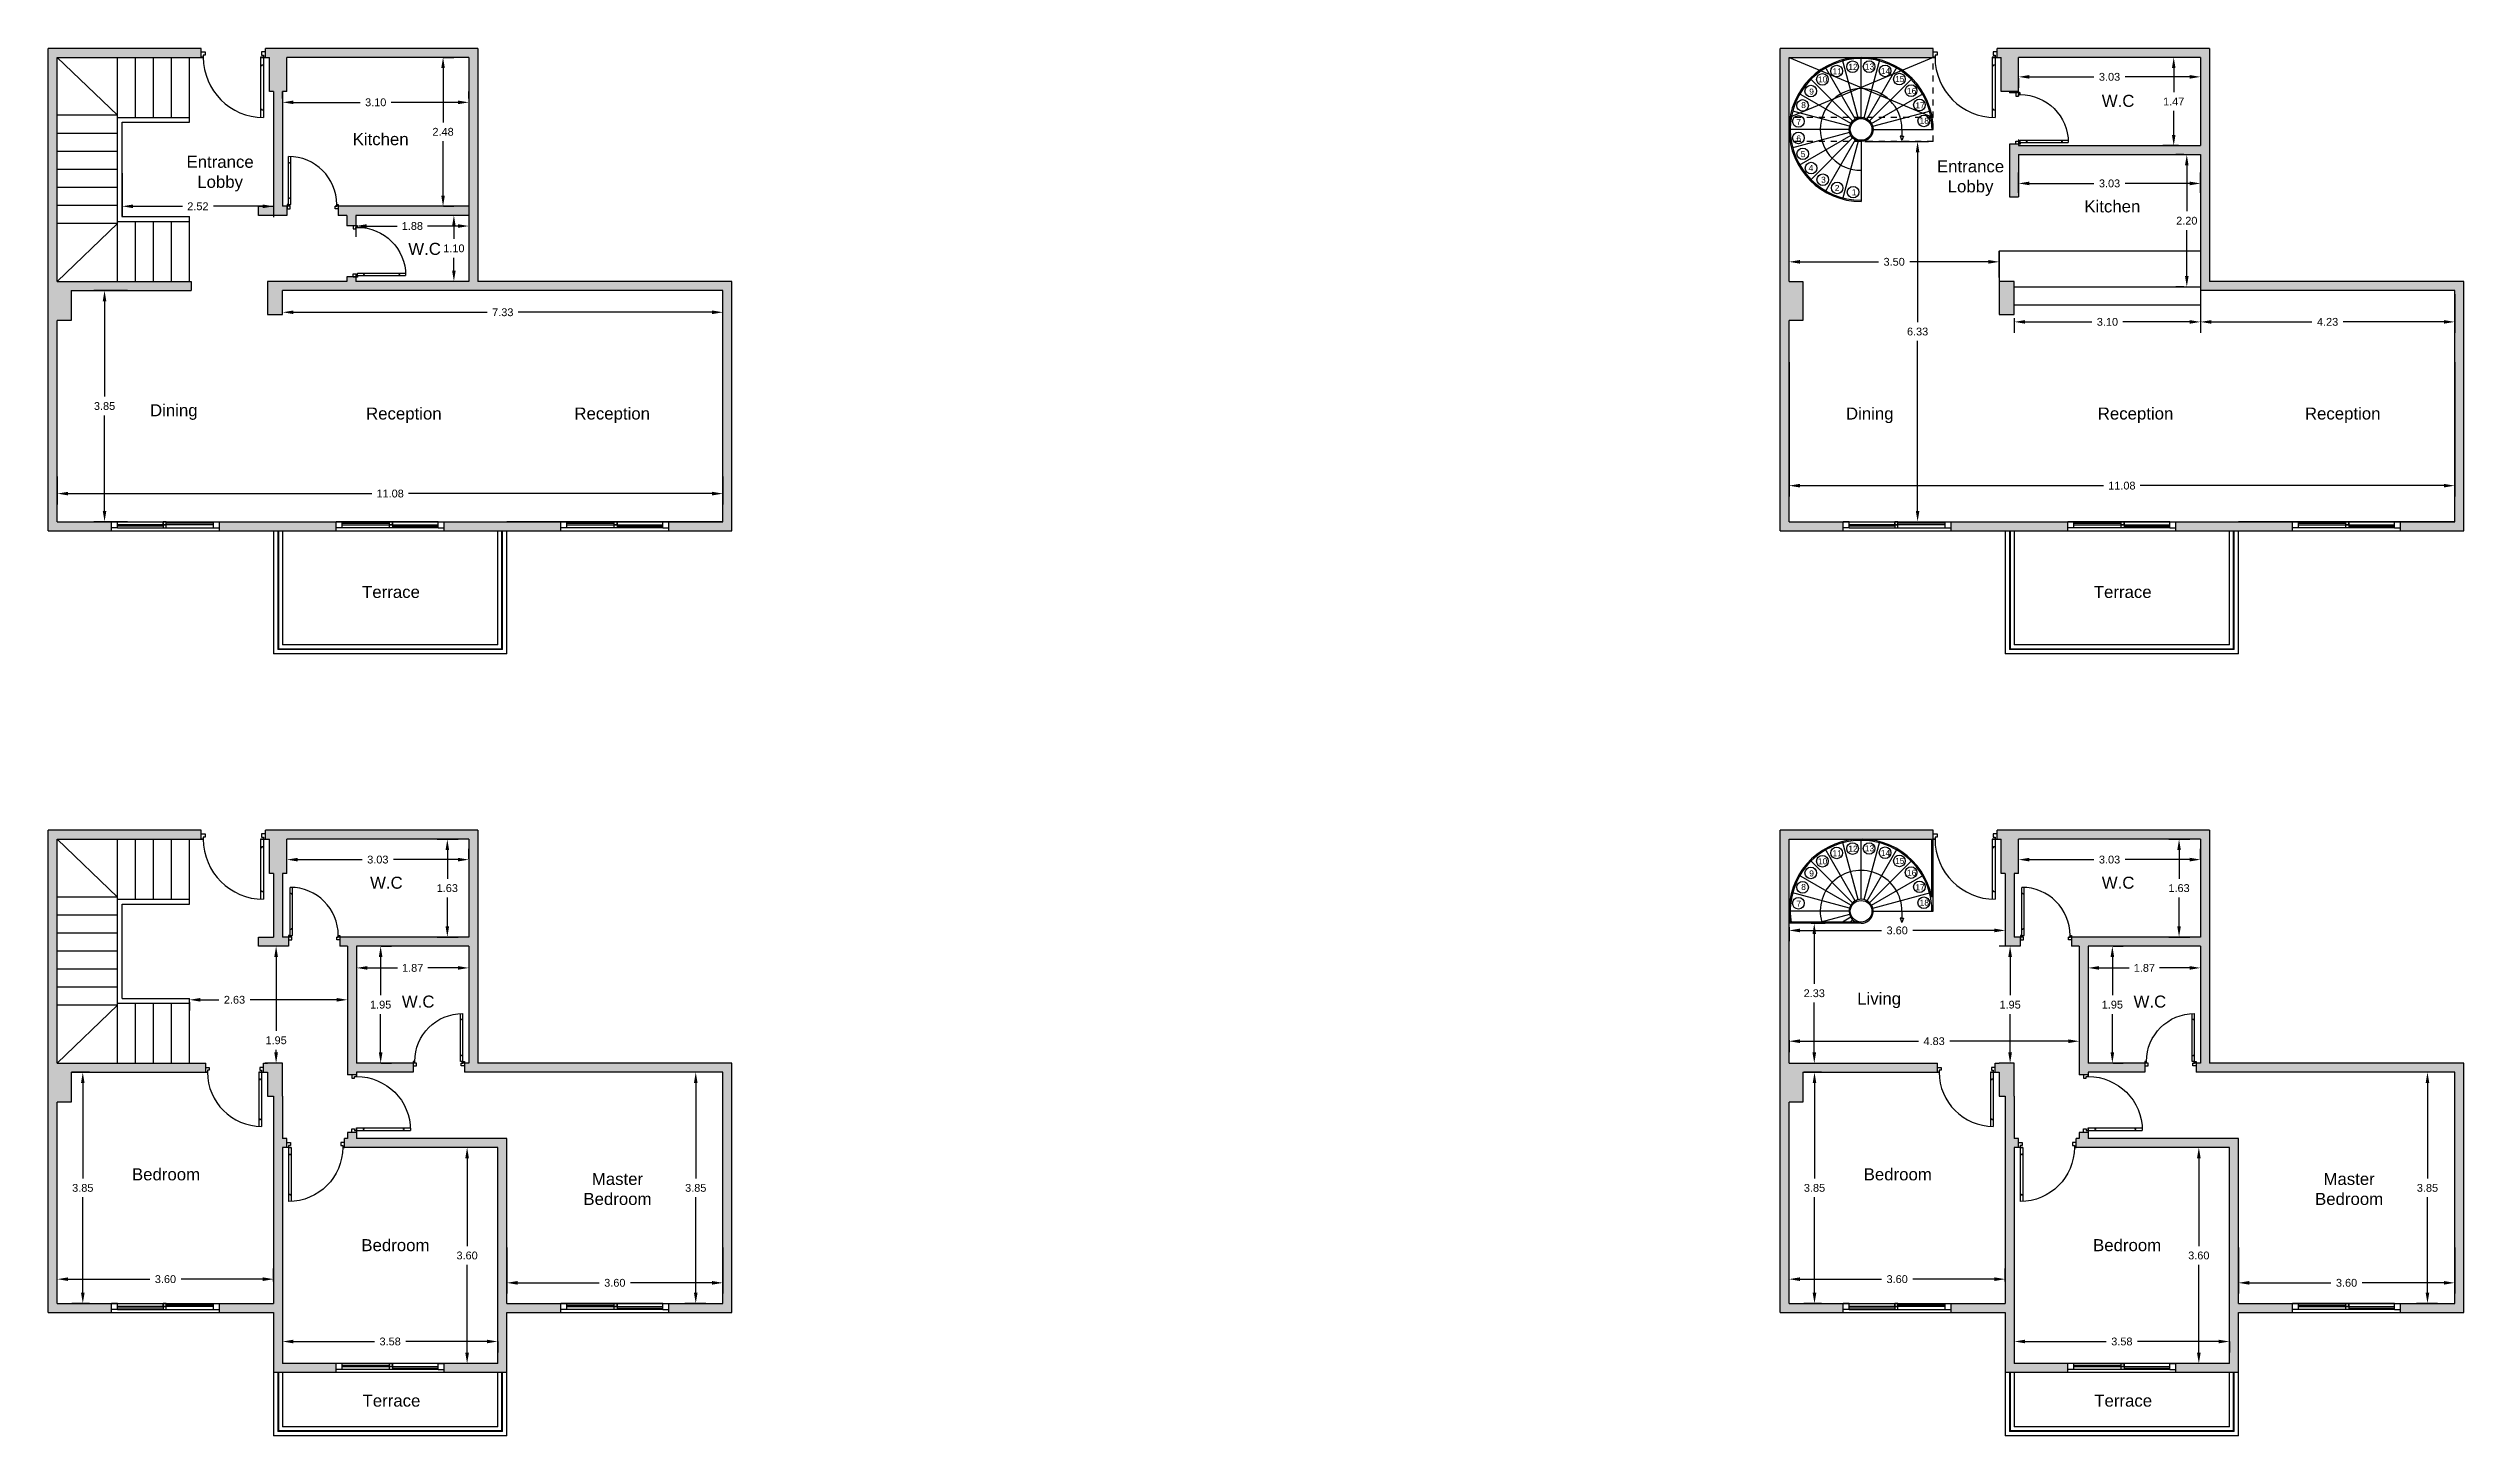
# Model space of a CAD drawing. Header units: inches. Extents: x 20.6 to 60.8, y -1.1 to 22.
import ezdxf

# ---------------------------------------------------------------- set-up
doc = ezdxf.new("R2010")
doc.units = ezdxf.units.IN
doc.header["$MEASUREMENT"] = 0
doc.linetypes.add('XA-03 SECOND FLOOR PLAN$0$NHIDDEN', pattern=[0.125, 0.075, -0.05])
for name, color, linetype in [('XA-01 GROUND FLOOR PLAN$0$A-DOOR', 5, 'Continuous'), ('XA-01 GROUND FLOOR PLAN$0$A-WALL', 2, 'Continuous'), ('XA-01 GROUND FLOOR PLAN$0$A-WIN', 4, 'Continuous')]:
    doc.layers.add(name, color=color, linetype=linetype)
doc.styles.get("Standard").update_dxf_attribs({"font": 'arial.ttf'})
doc.dimstyles.get("Standard").update_dxf_attribs({"dimtxt": 0.13, "dimasz": 2.5, "dimexe": 1.25, "dimexo": 0.625, "dimtad": 1, "dimtxsty": 'Standard', "dimcen": 2.5, "dimazin": 3, "dimtfac": 1, "dimtmove": 0, "dimatfit": 3})

msp = doc.modelspace()

# ---------------------------------------------------------------- texts
at = {"attachment_point": 1}
for s, width, heights, insert, char_height in [('10', 0.10414, [-0.102], (50.084, 21.491), 0.1), ('11', 0.10414, [-0.1], (50.327, 21.626), 0.1), ('12', 0.10414, [-0.1], (50.59, 21.701), 0.1), ('13', 0.10414, [-0.102], (50.865, 21.706), 0.1), ('14 ', 0.10414, [-0.1], (51.132, 21.631), 0.1), ('15', 0.10414, [-0.102], (51.368, 21.497), 0.1), ('8', 0.10414, [-0.102], (49.806, 21.065), 0.1), ('9', 0.10414, [0.102], (49.94, 21.289), 0.1), ('16', 0.10414, [-0.102], (51.566, 21.301), 0.1), ('17', 0.10414, [-0.1], (51.706, 21.06), 0.1), ('W.C', 1.5655, [-0.207], (54.809, 21.185), 0.2), ('Kitchen', 1.5655, [-0.203], (25.694, 20.547), 0.2), ('7', 0.10414, [-0.1], (49.725, 20.785), 0.1), ('6', 0.10414, [-0.102], (49.725, 20.509), 0.1), ('18', 0.10414, [-0.102], (51.777, 20.803), 0.1), ('\\pxqc;Entrance^JLobby', 1.5655, [-0.592], (22.705, 20.17), 0.2), ('5', 0.10414, [-0.102], (49.798, 20.248), 0.1), ('4', 0.10414, [-0.1], (49.929, 20.017), 0.1), ('3', 0.10414, [-0.102], (50.137, 19.821), 0.1), ('\\pxqc;Entrance^JLobby', 1.5655, [-0.592], (51.842, 20.095), 0.2), ('2', 0.10414, [-0.1], (50.364, 19.685), 0.1), ('1', 0.10414, [-0.1], (50.647, 19.613), 0.1), ('Kitchen', 1.5655, [-0.203], (54.519, 19.428), 0.2), ('W.C', 1.5655, [-0.207], (26.62, 18.721), 0.2), ('Dining', 1.5655, [-0.259], (22.321, 16.034), 0.2), ('Reception', 1.5655, [-0.256], (25.917, 15.98), 0.2), ('Reception', 1.5655, [-0.256], (29.385, 15.98), 0.2), ('Dining', 1.5655, [-0.259], (50.551, 15.98), 0.2), ('Reception', 1.5655, [-0.256], (54.742, 15.98), 0.2), ('Reception', 1.5655, [-0.256], (58.19, 15.98), 0.2), ('Terrace', 1.5655, [-0.203], (25.851, 13.01), 0.2), ('Terrace', 1.5655, [-0.203], (54.676, 13.01), 0.2), ('10', 0.10414, [-0.102], (50.084, 8.476), 0.1), ('11', 0.10414, [-0.1], (50.327, 8.611), 0.1), ('12', 0.10414, [-0.1], (50.59, 8.686), 0.1), ('13', 0.10414, [-0.102], (50.865, 8.691), 0.1), ('14 ', 0.10414, [-0.1], (51.132, 8.615), 0.1), ('15', 0.10414, [-0.102], (51.368, 8.482), 0.1), ('W.C', 1.5655, [-0.207], (25.984, 8.17), 0.2), ('8', 0.10414, [-0.102], (49.806, 8.049), 0.1), ('9', 0.10414, [0.102], (49.94, 8.274), 0.1), ('16', 0.10414, [-0.102], (51.566, 8.286), 0.1), ('17', 0.10414, [-0.1], (51.706, 8.045), 0.1), ('W.C', 1.5655, [-0.207], (54.809, 8.17), 0.2), ('7', 0.10414, [-0.1], (49.725, 7.77), 0.1), ('18', 0.10414, [-0.102], (51.777, 7.788), 0.1), ('W.C', 1.5655, [-0.207], (26.513, 6.191), 0.2), ('\\pxqc;Living', 1.5655, [-0.259], (50.32, 6.242), 0.2), ('W.C', 1.5655, [-0.207], (55.338, 6.191), 0.2), ('\\pxqc;Bedroom', 1.5655, [-0.203], (21.805, 3.315), 0.2), ('\\pxqc;Master^JBedroom', 1.5655, [-0.537], (29.319, 3.239), 0.2), ('\\pxqc;Bedroom', 1.5655, [-0.203], (50.63, 3.315), 0.2), ('\\pxqc;Master^JBedroom', 1.5655, [-0.537], (58.143, 3.239), 0.2), ('\\pxqc;Bedroom', 1.5655, [-0.203], (25.623, 2.136), 0.2), ('\\pxqc;Bedroom', 1.5655, [-0.203], (54.448, 2.136), 0.2), ('Terrace', 1.5655, [-0.203], (25.859, -0.452), 0.2), ('Terrace', 1.5655, [-0.203], (54.684, -0.452), 0.2)]:
    msp.add_mtext_dynamic_manual_height_columns(s, width=width, gutter_width=1, heights=heights, dxfattribs=dict(at, insert=insert, char_height=char_height))

# ---------------------------------------------------------------- blocks, each defined once
blk = doc.blocks.new('XA-01 GROUND FLOOR PLAN$0$XA-01 GROUND FLOOR PLAN$0$01- ORIGINAL GROUND FLLOR PLAN$0$D70')
at = {"layer": 'XA-01 GROUND FLOOR PLAN$0$A-DOOR'}
for p, q in [((7.85, -13.153), (7.9, -13.153)), ((7.85, -13.22), (7.85, -13.153)), ((7.85, -13.22), (7.85, -13.153)), ((7.875, -13.22), (7.85, -13.22)), ((7.9, -13.193), (7.875, -13.193)), ((7.875, -13.193), (7.875, -13.22)), ((7.9, -13.153), (7.9, -13.193)), ((8.625, -13.22), (8.588, -13.22)), ((8.588, -13.22), (8.588, -13.969)), ((8.65, -13.153), (8.6, -13.153)), ((8.6, -13.153), (8.6, -13.193)), ((8.6, -13.193), (8.625, -13.193)), ((8.625, -13.193), (8.625, -13.22)), ((8.625, -13.22), (8.65, -13.22)), ((8.625, -13.22), (8.625, -13.97)), ((8.65, -13.22), (8.65, -13.153)), ((8.588, -13.313), (8.601, -13.313)), ((8.601, -13.313), (8.601, -13.322)), ((8.601, -13.322), (8.611, -13.322)), ((8.611, -13.322), (8.611, -13.313)), ((8.611, -13.313), (8.625, -13.313)), ((8.611, -13.87), (8.602, -13.87)), ((8.602, -13.87), (8.602, -13.879)), ((8.611, -13.879), (8.611, -13.87)), ((8.602, -13.879), (8.588, -13.879)), ((8.625, -13.879), (8.611, -13.879))]:
    blk.add_line(p, q, dxfattribs=at)
blk.add_arc((8.625, -13.22), 0.75, 180, 270, dxfattribs=at)
blk = doc.blocks.new('*D14')
at = {"color": 0, "lineweight": -2, "transparency": 16777216}
for p, q in [((56.087, 21.809), (55.826, 21.809)), ((56.006, 21.629), (56.006, 21.23)), ((56.006, 20.519), (56.006, 20.919)), ((56.087, 20.339), (55.826, 20.339))]:
    blk.add_line(p, q, dxfattribs=at)
at = {"color": 0, "transparency": 16777216}
for points in [[(55.976, 21.629), (56.036, 21.629), (56.006, 21.809)], [(55.976, 20.519), (56.036, 20.519), (56.006, 20.339)]]:
    blk.add_solid(points, dxfattribs=at)
at = {"layer": 'Defpoints', "color": 0, "transparency": 16777216}
for p in [(56.149, 21.809), (56.006, 20.339), (56.149, 20.339)]:
    blk.add_point(p, dxfattribs=at)
at = {"color": 0, "transparency": 16777216, "insert": (56.006, 21.074), "char_height": 0.13, "attachment_point": 5}
blk.add_mtext('\\A1;1.47', dxfattribs=at)
blk = doc.blocks.new('*D15')
at = {"color": 0, "lineweight": -2, "transparency": 16777216}
for p, q in [((53.423, 21.462), (53.423, 21.304)), ((53.603, 21.484), (54.679, 21.484)), ((56.273, 21.484), (55.197, 21.484)), ((56.453, 21.462), (56.453, 21.304))]:
    blk.add_line(p, q, dxfattribs=at)
at = {"color": 0, "transparency": 16777216}
for points in [[(53.603, 21.514), (53.603, 21.454), (53.423, 21.484)], [(56.273, 21.514), (56.273, 21.454), (56.453, 21.484)]]:
    blk.add_solid(points, dxfattribs=at)
at = {"layer": 'Defpoints', "color": 0, "transparency": 16777216}
for p in [(53.423, 21.524), (56.453, 21.524), (56.453, 21.484)]:
    blk.add_point(p, dxfattribs=at)
at = {"color": 0, "transparency": 16777216, "insert": (54.938, 21.484), "char_height": 0.13, "attachment_point": 5}
blk.add_mtext('\\A1;3.03', dxfattribs=at)
blk = doc.blocks.new('*D16')
at = {"color": 0, "lineweight": -2, "transparency": 16777216}
for p, q in [((56.174, 20.189), (56.044, 20.189)), ((56.224, 20.009), (56.224, 19.246)), ((56.224, 18.169), (56.224, 18.933)), ((56.174, 17.989), (56.044, 17.989))]:
    blk.add_line(p, q, dxfattribs=at)
at = {"color": 0, "transparency": 16777216}
for points in [[(56.194, 20.009), (56.254, 20.009), (56.224, 20.189)], [(56.194, 18.169), (56.254, 18.169), (56.224, 17.989)]]:
    blk.add_solid(points, dxfattribs=at)
at = {"layer": 'Defpoints', "color": 0, "transparency": 16777216}
for p in [(56.236, 20.189), (56.224, 17.989), (56.236, 17.989)]:
    blk.add_point(p, dxfattribs=at)
at = {"color": 0, "transparency": 16777216, "insert": (56.224, 19.089), "char_height": 0.13, "attachment_point": 5}
blk.add_mtext('\\A1;2.20', dxfattribs=at)
blk = doc.blocks.new('*D17')
at = {"color": 0, "lineweight": -2, "transparency": 16777216}
for p, q in [((53.423, 19.552), (53.423, 19.89)), ((53.603, 19.71), (54.679, 19.71)), ((56.273, 19.71), (55.197, 19.71)), ((56.453, 19.552), (56.453, 19.89))]:
    blk.add_line(p, q, dxfattribs=at)
at = {"color": 0, "transparency": 16777216}
for points in [[(53.603, 19.74), (53.603, 19.68), (53.423, 19.71)], [(56.273, 19.74), (56.273, 19.68), (56.453, 19.71)]]:
    blk.add_solid(points, dxfattribs=at)
at = {"layer": 'Defpoints', "color": 0, "transparency": 16777216}
for p in [(56.453, 19.71), (53.423, 19.489), (56.453, 19.489)]:
    blk.add_point(p, dxfattribs=at)
at = {"color": 0, "transparency": 16777216, "insert": (54.938, 19.71), "char_height": 0.13, "attachment_point": 5}
blk.add_mtext('\\A1;3.03', dxfattribs=at)
blk = doc.blocks.new('*D18')
at = {"color": 0, "lineweight": -2, "transparency": 16777216}
for p, q in [((50.865, 20.409), (51.923, 20.409)), ((51.743, 20.229), (51.743, 17.401)), ((51.743, 14.259), (51.743, 17.088)), ((50.865, 14.079), (51.923, 14.079))]:
    blk.add_line(p, q, dxfattribs=at)
at = {"color": 0, "transparency": 16777216}
for points in [[(51.713, 20.229), (51.773, 20.229), (51.743, 20.409)], [(51.713, 14.259), (51.773, 14.259), (51.743, 14.079)]]:
    blk.add_solid(points, dxfattribs=at)
at = {"layer": 'Defpoints', "color": 0, "transparency": 16777216}
for p in [(50.803, 20.409), (50.803, 14.079), (51.743, 14.079)]:
    blk.add_point(p, dxfattribs=at)
at = {"color": 0, "transparency": 16777216, "insert": (51.743, 17.244), "char_height": 0.13, "attachment_point": 5}
blk.add_mtext('\\A1;6.33', dxfattribs=at)
blk = doc.blocks.new('*D19')
at = {"color": 0, "lineweight": -2, "transparency": 16777216}
for p, q in [((49.603, 16.736), (49.603, 14.499)), ((60.683, 16.736), (60.683, 14.499)), ((49.783, 14.679), (54.84, 14.679)), ((60.503, 14.679), (55.446, 14.679))]:
    blk.add_line(p, q, dxfattribs=at)
at = {"color": 0, "transparency": 16777216}
for points in [[(49.783, 14.709), (49.783, 14.649), (49.603, 14.679)], [(60.503, 14.709), (60.503, 14.649), (60.683, 14.679)]]:
    blk.add_solid(points, dxfattribs=at)
at = {"layer": 'Defpoints', "color": 0, "transparency": 16777216}
for p in [(49.603, 16.798), (60.683, 16.798), (60.683, 14.679)]:
    blk.add_point(p, dxfattribs=at)
at = {"color": 0, "transparency": 16777216, "insert": (55.143, 14.679), "char_height": 0.13, "attachment_point": 5}
blk.add_mtext('\\A1;11.08', dxfattribs=at)
blk = doc.blocks.new('*D20')
at = {"color": 0, "lineweight": -2, "transparency": 16777216}
for p, q in [((49.603, 18.142), (49.603, 18.585)), ((53.103, 18.142), (53.103, 18.585)), ((49.783, 18.405), (51.094, 18.405)), ((52.923, 18.405), (51.611, 18.405))]:
    blk.add_line(p, q, dxfattribs=at)
at = {"color": 0, "transparency": 16777216}
for points in [[(49.783, 18.435), (49.783, 18.375), (49.603, 18.405)], [(52.923, 18.435), (52.923, 18.375), (53.103, 18.405)]]:
    blk.add_solid(points, dxfattribs=at)
at = {"layer": 'Defpoints', "color": 0, "transparency": 16777216}
for p in [(49.603, 18.405), (49.603, 18.079), (53.103, 18.079)]:
    blk.add_point(p, dxfattribs=at)
at = {"color": 0, "transparency": 16777216, "insert": (51.353, 18.405), "char_height": 0.13, "attachment_point": 5}
blk.add_mtext('\\A1;3.50', dxfattribs=at)
blk = doc.blocks.new('*D21')
at = {"color": 0, "lineweight": -2, "transparency": 16777216}
for p, q in [((55.923, 8.794), (56.275, 8.794)), ((56.095, 8.614), (56.095, 8.136)), ((56.095, 7.344), (56.095, 7.823)), ((55.923, 7.164), (56.275, 7.164))]:
    blk.add_line(p, q, dxfattribs=at)
at = {"color": 0, "transparency": 16777216}
for points in [[(56.065, 8.614), (56.125, 8.614), (56.095, 8.794)], [(56.065, 7.344), (56.125, 7.344), (56.095, 7.164)]]:
    blk.add_solid(points, dxfattribs=at)
at = {"layer": 'Defpoints', "color": 0, "transparency": 16777216}
for p in [(55.861, 8.794), (55.861, 7.164), (56.095, 7.164)]:
    blk.add_point(p, dxfattribs=at)
at = {"color": 0, "transparency": 16777216, "insert": (56.095, 7.979), "char_height": 0.13, "attachment_point": 5}
blk.add_mtext('\\A1;1.63', dxfattribs=at)
blk = doc.blocks.new('*D22')
at = {"color": 0, "lineweight": -2, "transparency": 16777216}
for p, q in [((53.423, 8.466), (53.423, 8.634)), ((53.603, 8.454), (54.679, 8.454)), ((56.273, 8.454), (55.197, 8.454)), ((56.453, 8.466), (56.453, 8.634))]:
    blk.add_line(p, q, dxfattribs=at)
at = {"color": 0, "transparency": 16777216}
for points in [[(53.603, 8.484), (53.603, 8.424), (53.423, 8.454)], [(56.273, 8.484), (56.273, 8.424), (56.453, 8.454)]]:
    blk.add_solid(points, dxfattribs=at)
at = {"layer": 'Defpoints', "color": 0, "transparency": 16777216}
for p in [(53.423, 8.454), (53.423, 8.403), (56.453, 8.403)]:
    blk.add_point(p, dxfattribs=at)
at = {"color": 0, "transparency": 16777216, "insert": (54.938, 8.454), "char_height": 0.13, "attachment_point": 5}
blk.add_mtext('\\A1;3.03', dxfattribs=at)
blk = doc.blocks.new('*D23')
at = {"color": 0, "lineweight": -2, "transparency": 16777216}
for p, q in [((54.583, 6.599), (54.583, 6.471)), ((54.763, 6.651), (55.265, 6.651)), ((56.273, 6.651), (55.771, 6.651)), ((56.453, 6.599), (56.453, 6.471))]:
    blk.add_line(p, q, dxfattribs=at)
at = {"color": 0, "transparency": 16777216}
for points in [[(54.763, 6.681), (54.763, 6.621), (54.583, 6.651)], [(56.273, 6.681), (56.273, 6.621), (56.453, 6.651)]]:
    blk.add_solid(points, dxfattribs=at)
at = {"layer": 'Defpoints', "color": 0, "transparency": 16777216}
for p in [(54.583, 6.661), (56.453, 6.661), (56.453, 6.651)]:
    blk.add_point(p, dxfattribs=at)
at = {"color": 0, "transparency": 16777216, "insert": (55.518, 6.651), "char_height": 0.13, "attachment_point": 5}
blk.add_mtext('\\A1;1.87', dxfattribs=at)
blk = doc.blocks.new('*D24')
at = {"color": 0, "lineweight": -2, "transparency": 16777216}
for p, q in [((54.996, 7.014), (55.165, 7.014)), ((54.985, 6.834), (54.985, 6.196)), ((54.985, 5.244), (54.985, 5.883)), ((54.996, 5.064), (55.165, 5.064))]:
    blk.add_line(p, q, dxfattribs=at)
at = {"color": 0, "transparency": 16777216}
for points in [[(54.955, 6.834), (55.015, 6.834), (54.985, 7.014)], [(54.955, 5.244), (55.015, 5.244), (54.985, 5.064)]]:
    blk.add_solid(points, dxfattribs=at)
at = {"layer": 'Defpoints', "color": 0, "transparency": 16777216}
for p in [(54.934, 7.014), (54.934, 5.064), (54.985, 5.064)]:
    blk.add_point(p, dxfattribs=at)
at = {"color": 0, "transparency": 16777216, "insert": (54.985, 6.039), "char_height": 0.13, "attachment_point": 5}
blk.add_mtext('\\A1;1.95', dxfattribs=at)
blk = doc.blocks.new('*D25')
at = {"color": 0, "lineweight": -2, "transparency": 16777216}
for p, q in [((49.973, 7.394), (50.203, 7.394)), ((50.023, 7.214), (50.023, 6.386)), ((50.023, 5.244), (50.023, 6.073)), ((49.973, 5.064), (50.203, 5.064))]:
    blk.add_line(p, q, dxfattribs=at)
at = {"color": 0, "transparency": 16777216}
for points in [[(49.993, 7.214), (50.053, 7.214), (50.023, 7.394)], [(49.993, 5.244), (50.053, 5.244), (50.023, 5.064)]]:
    blk.add_solid(points, dxfattribs=at)
at = {"layer": 'Defpoints', "color": 0, "transparency": 16777216}
for p in [(49.911, 7.394), (49.911, 5.064), (50.023, 5.064)]:
    blk.add_point(p, dxfattribs=at)
at = {"color": 0, "transparency": 16777216, "insert": (50.023, 6.229), "char_height": 0.13, "attachment_point": 5}
blk.add_mtext('\\A1;2.33', dxfattribs=at)
blk = doc.blocks.new('*D26')
at = {"color": 0, "lineweight": -2, "transparency": 16777216}
for p, q in [((49.603, 5.45), (49.603, 5.251)), ((49.783, 5.431), (51.756, 5.431)), ((54.253, 5.431), (52.279, 5.431)), ((54.433, 5.45), (54.433, 5.251))]:
    blk.add_line(p, q, dxfattribs=at)
at = {"color": 0, "transparency": 16777216}
for points in [[(49.783, 5.461), (49.783, 5.401), (49.603, 5.431)], [(54.253, 5.461), (54.253, 5.401), (54.433, 5.431)]]:
    blk.add_solid(points, dxfattribs=at)
at = {"layer": 'Defpoints', "color": 0, "transparency": 16777216}
for p in [(49.603, 5.513), (54.433, 5.513), (54.433, 5.431)]:
    blk.add_point(p, dxfattribs=at)
at = {"color": 0, "transparency": 16777216, "insert": (52.018, 5.431), "char_height": 0.13, "attachment_point": 5}
blk.add_mtext('\\A1;4.83', dxfattribs=at)
blk = doc.blocks.new('*D27')
at = {"color": 0, "lineweight": -2, "transparency": 16777216}
for p, q in [((49.603, 7.332), (49.603, 7.095)), ((49.783, 7.275), (51.144, 7.275)), ((53.023, 7.275), (51.661, 7.275)), ((53.203, 7.332), (53.203, 7.095))]:
    blk.add_line(p, q, dxfattribs=at)
at = {"color": 0, "transparency": 16777216}
for points in [[(49.783, 7.305), (49.783, 7.245), (49.603, 7.275)], [(53.023, 7.305), (53.023, 7.245), (53.203, 7.275)]]:
    blk.add_solid(points, dxfattribs=at)
at = {"layer": 'Defpoints', "color": 0, "transparency": 16777216}
for p in [(49.603, 7.394), (53.203, 7.394), (53.203, 7.275)]:
    blk.add_point(p, dxfattribs=at)
at = {"color": 0, "transparency": 16777216, "insert": (51.403, 7.275), "char_height": 0.13, "attachment_point": 5}
blk.add_mtext('\\A1;3.60', dxfattribs=at)
blk = doc.blocks.new('*D28')
at = {"color": 0, "lineweight": -2, "transparency": 16777216}
for p, q in [((53.265, 7.014), (53.103, 7.014)), ((53.283, 6.834), (53.283, 6.196)), ((53.283, 5.244), (53.283, 5.883)), ((53.265, 5.064), (53.103, 5.064))]:
    blk.add_line(p, q, dxfattribs=at)
at = {"color": 0, "transparency": 16777216}
for points in [[(53.253, 6.834), (53.313, 6.834), (53.283, 7.014)], [(53.253, 5.244), (53.313, 5.244), (53.283, 5.064)]]:
    blk.add_solid(points, dxfattribs=at)
at = {"layer": 'Defpoints', "color": 0, "transparency": 16777216}
for p in [(53.328, 7.014), (53.283, 5.064), (53.328, 5.064)]:
    blk.add_point(p, dxfattribs=at)
at = {"color": 0, "transparency": 16777216, "insert": (53.283, 6.039), "char_height": 0.13, "attachment_point": 5}
blk.add_mtext('\\A1;1.95', dxfattribs=at)
blk = doc.blocks.new('*D29')
at = {"color": 0, "lineweight": -2, "transparency": 16777216}
for p, q in [((57.083, 1.999), (57.083, 1.229)), ((60.683, 1.999), (60.683, 1.229)), ((57.263, 1.409), (58.624, 1.409)), ((60.503, 1.409), (59.141, 1.409))]:
    blk.add_line(p, q, dxfattribs=at)
at = {"color": 0, "transparency": 16777216}
for points in [[(57.263, 1.439), (57.263, 1.379), (57.083, 1.409)], [(60.503, 1.439), (60.503, 1.379), (60.683, 1.409)]]:
    blk.add_solid(points, dxfattribs=at)
at = {"layer": 'Defpoints', "color": 0, "transparency": 16777216}
for p in [(57.083, 2.061), (60.683, 2.061), (60.683, 1.409)]:
    blk.add_point(p, dxfattribs=at)
at = {"color": 0, "transparency": 16777216, "insert": (58.883, 1.409), "char_height": 0.13, "attachment_point": 5}
blk.add_mtext('\\A1;3.60', dxfattribs=at)
blk = doc.blocks.new('*D30')
at = {"color": 0, "lineweight": -2, "transparency": 16777216}
for p, q in [((60.395, 4.914), (60.05, 4.914)), ((60.23, 4.734), (60.23, 3.146)), ((60.23, 1.244), (60.23, 2.833)), ((60.395, 1.064), (60.05, 1.064))]:
    blk.add_line(p, q, dxfattribs=at)
at = {"color": 0, "transparency": 16777216}
for points in [[(60.2, 4.734), (60.26, 4.734), (60.23, 4.914)], [(60.2, 1.244), (60.26, 1.244), (60.23, 1.064)]]:
    blk.add_solid(points, dxfattribs=at)
at = {"layer": 'Defpoints', "color": 0, "transparency": 16777216}
for p in [(60.23, 4.914), (60.458, 4.914), (60.458, 1.064)]:
    blk.add_point(p, dxfattribs=at)
at = {"color": 0, "transparency": 16777216, "insert": (60.23, 2.989), "char_height": 0.13, "attachment_point": 5}
blk.add_mtext('\\A1;3.85', dxfattribs=at)
blk = doc.blocks.new('*D31')
at = {"color": 0, "lineweight": -2, "transparency": 16777216}
for p, q in [((53.353, 0.432), (53.353, 0.252)), ((53.533, 0.432), (54.884, 0.432)), ((56.753, 0.432), (55.402, 0.432)), ((56.933, 0.432), (56.933, 0.252))]:
    blk.add_line(p, q, dxfattribs=at)
at = {"color": 0, "transparency": 16777216}
for points in [[(53.533, 0.462), (53.533, 0.402), (53.353, 0.432)], [(56.753, 0.462), (56.753, 0.402), (56.933, 0.432)]]:
    blk.add_solid(points, dxfattribs=at)
at = {"layer": 'Defpoints', "color": 0, "transparency": 16777216}
for p in [(53.353, 0.494), (53.353, 0.432), (56.933, 0.494)]:
    blk.add_point(p, dxfattribs=at)
at = {"color": 0, "transparency": 16777216, "insert": (55.143, 0.432), "char_height": 0.13, "attachment_point": 5}
blk.add_mtext('\\A1;3.58', dxfattribs=at)
blk = doc.blocks.new('*D32')
at = {"color": 0, "lineweight": -2, "transparency": 16777216}
for p, q in [((56.486, 3.664), (56.244, 3.664)), ((56.424, 3.484), (56.424, 2.021)), ((56.424, 0.244), (56.424, 1.708)), ((56.486, 0.064), (56.244, 0.064))]:
    blk.add_line(p, q, dxfattribs=at)
at = {"color": 0, "transparency": 16777216}
for points in [[(56.394, 3.484), (56.454, 3.484), (56.424, 3.664)], [(56.394, 0.244), (56.454, 0.244), (56.424, 0.064)]]:
    blk.add_solid(points, dxfattribs=at)
at = {"layer": 'Defpoints', "color": 0, "transparency": 16777216}
for p in [(56.549, 3.664), (56.424, 0.064), (56.549, 0.064)]:
    blk.add_point(p, dxfattribs=at)
at = {"color": 0, "transparency": 16777216, "insert": (56.424, 1.864), "char_height": 0.13, "attachment_point": 5}
blk.add_mtext('\\A1;3.60', dxfattribs=at)
blk = doc.blocks.new('*D33')
at = {"color": 0, "lineweight": -2, "transparency": 16777216}
for p, q in [((49.603, 1.429), (49.603, 1.65)), ((53.203, 1.429), (53.203, 1.65)), ((49.783, 1.47), (51.144, 1.47)), ((53.023, 1.47), (51.661, 1.47))]:
    blk.add_line(p, q, dxfattribs=at)
at = {"color": 0, "transparency": 16777216}
for points in [[(49.783, 1.5), (49.783, 1.44), (49.603, 1.47)], [(53.023, 1.5), (53.023, 1.44), (53.203, 1.47)]]:
    blk.add_solid(points, dxfattribs=at)
at = {"layer": 'Defpoints', "color": 0, "transparency": 16777216}
for p in [(49.603, 1.47), (49.603, 1.366), (53.203, 1.366)]:
    blk.add_point(p, dxfattribs=at)
at = {"color": 0, "transparency": 16777216, "insert": (51.403, 1.47), "char_height": 0.13, "attachment_point": 5}
blk.add_mtext('\\A1;3.60', dxfattribs=at)
blk = doc.blocks.new('*D34')
at = {"color": 0, "lineweight": -2, "transparency": 16777216}
for p, q in [((50.141, 4.914), (49.847, 4.914)), ((50.027, 4.734), (50.027, 3.146)), ((50.027, 1.244), (50.027, 2.833)), ((50.141, 1.064), (49.847, 1.064))]:
    blk.add_line(p, q, dxfattribs=at)
at = {"color": 0, "transparency": 16777216}
for points in [[(49.997, 4.734), (50.057, 4.734), (50.027, 4.914)], [(49.997, 1.244), (50.057, 1.244), (50.027, 1.064)]]:
    blk.add_solid(points, dxfattribs=at)
at = {"layer": 'Defpoints', "color": 0, "transparency": 16777216}
for p in [(50.203, 4.914), (50.027, 1.064), (50.203, 1.064)]:
    blk.add_point(p, dxfattribs=at)
at = {"color": 0, "transparency": 16777216, "insert": (50.027, 2.989), "char_height": 0.13, "attachment_point": 5}
blk.add_mtext('\\A1;3.85', dxfattribs=at)
blk = doc.blocks.new('*D35')
at = {"color": 0, "lineweight": -2, "transparency": 16777216}
for p, q in [((27.205, 21.809), (27.379, 21.809)), ((27.199, 21.629), (27.199, 20.726)), ((27.199, 19.509), (27.199, 20.413)), ((27.205, 19.329), (27.379, 19.329))]:
    blk.add_line(p, q, dxfattribs=at)
at = {"color": 0, "transparency": 16777216}
for points in [[(27.169, 21.629), (27.229, 21.629), (27.199, 21.809)], [(27.169, 19.509), (27.229, 19.509), (27.199, 19.329)]]:
    blk.add_solid(points, dxfattribs=at)
at = {"layer": 'Defpoints', "color": 0, "transparency": 16777216}
for p in [(27.143, 21.809), (27.143, 19.329), (27.199, 19.329)]:
    blk.add_point(p, dxfattribs=at)
at = {"color": 0, "transparency": 16777216, "insert": (27.199, 20.569), "char_height": 0.13, "attachment_point": 5}
blk.add_mtext('\\A1;2.48', dxfattribs=at)
blk = doc.blocks.new('*D36')
at = {"color": 0, "lineweight": -2, "transparency": 16777216}
for p, q in [((24.528, 21.123), (24.528, 21.24)), ((24.708, 21.06), (25.819, 21.06)), ((27.448, 21.06), (26.337, 21.06)), ((27.628, 21.123), (27.628, 21.24))]:
    blk.add_line(p, q, dxfattribs=at)
at = {"color": 0, "transparency": 16777216}
for points in [[(24.708, 21.09), (24.708, 21.03), (24.528, 21.06)], [(27.448, 21.09), (27.448, 21.03), (27.628, 21.06)]]:
    blk.add_solid(points, dxfattribs=at)
at = {"layer": 'Defpoints', "color": 0, "transparency": 16777216}
for p in [(24.528, 21.06), (27.628, 21.06), (27.628, 21.06)]:
    blk.add_point(p, dxfattribs=at)
at = {"color": 0, "transparency": 16777216, "insert": (26.078, 21.06), "char_height": 0.13, "attachment_point": 5}
blk.add_mtext('\\A1;3.10', dxfattribs=at)
blk = doc.blocks.new('*D37')
at = {"color": 0, "lineweight": -2, "transparency": 16777216}
for p, q in [((27.384, 19.179), (27.199, 19.179)), ((27.379, 18.999), (27.379, 18.786)), ((27.379, 18.259), (27.379, 18.473)), ((27.384, 18.079), (27.199, 18.079))]:
    blk.add_line(p, q, dxfattribs=at)
at = {"color": 0, "transparency": 16777216}
for points in [[(27.349, 18.999), (27.409, 18.999), (27.379, 19.179)], [(27.349, 18.259), (27.409, 18.259), (27.379, 18.079)]]:
    blk.add_solid(points, dxfattribs=at)
at = {"layer": 'Defpoints', "color": 0, "transparency": 16777216}
for p in [(27.447, 19.179), (27.379, 18.079), (27.447, 18.079)]:
    blk.add_point(p, dxfattribs=at)
at = {"color": 0, "transparency": 16777216, "insert": (27.379, 18.629), "char_height": 0.13, "attachment_point": 5}
blk.add_mtext('\\A1;1.10', dxfattribs=at)
blk = doc.blocks.new('*D38')
at = {"color": 0, "lineweight": -2, "transparency": 16777216}
for p, q in [((25.748, 19.004), (25.748, 18.821)), ((25.928, 19.001), (26.435, 19.001)), ((27.448, 19.001), (26.941, 19.001)), ((27.628, 19.004), (27.628, 18.821))]:
    blk.add_line(p, q, dxfattribs=at)
at = {"color": 0, "transparency": 16777216}
for points in [[(25.928, 19.031), (25.928, 18.971), (25.748, 19.001)], [(27.448, 19.031), (27.448, 18.971), (27.628, 19.001)]]:
    blk.add_solid(points, dxfattribs=at)
at = {"layer": 'Defpoints', "color": 0, "transparency": 16777216}
for p in [(25.748, 19.066), (27.628, 19.066), (27.628, 19.001)]:
    blk.add_point(p, dxfattribs=at)
at = {"color": 0, "transparency": 16777216, "insert": (26.688, 19.001), "char_height": 0.13, "attachment_point": 5}
blk.add_mtext('\\A1;1.88', dxfattribs=at)
blk = doc.blocks.new('*D39')
at = {"color": 0, "lineweight": -2, "transparency": 16777216}
for p, q in [((21.858, 19.882), (21.858, 19.149)), ((24.378, 19.882), (24.378, 19.149)), ((22.038, 19.329), (22.859, 19.329)), ((24.198, 19.329), (23.377, 19.329))]:
    blk.add_line(p, q, dxfattribs=at)
at = {"color": 0, "transparency": 16777216}
for points in [[(22.038, 19.359), (22.038, 19.299), (21.858, 19.329)], [(24.198, 19.359), (24.198, 19.299), (24.378, 19.329)]]:
    blk.add_solid(points, dxfattribs=at)
at = {"layer": 'Defpoints', "color": 0, "transparency": 16777216}
for p in [(21.858, 19.944), (24.378, 19.944), (24.378, 19.329)]:
    blk.add_point(p, dxfattribs=at)
at = {"color": 0, "transparency": 16777216, "insert": (23.118, 19.329), "char_height": 0.13, "attachment_point": 5}
blk.add_mtext('\\A1;2.52', dxfattribs=at)
blk = doc.blocks.new('*D40')
at = {"color": 0, "lineweight": -2, "transparency": 16777216}
for p, q in [((21.946, 17.929), (21.384, 17.929)), ((21.564, 17.749), (21.564, 16.161)), ((21.564, 14.259), (21.564, 15.848)), ((21.946, 14.079), (21.384, 14.079))]:
    blk.add_line(p, q, dxfattribs=at)
at = {"color": 0, "transparency": 16777216}
for points in [[(21.534, 17.749), (21.594, 17.749), (21.564, 17.929)], [(21.534, 14.259), (21.594, 14.259), (21.564, 14.079)]]:
    blk.add_solid(points, dxfattribs=at)
at = {"layer": 'Defpoints', "color": 0, "transparency": 16777216}
for p in [(22.008, 17.929), (21.564, 14.079), (22.008, 14.079)]:
    blk.add_point(p, dxfattribs=at)
at = {"color": 0, "transparency": 16777216, "insert": (21.564, 16.004), "char_height": 0.13, "attachment_point": 5}
blk.add_mtext('\\A1;3.85', dxfattribs=at)
blk = doc.blocks.new('*D41')
at = {"color": 0, "lineweight": -2, "transparency": 16777216}
for p, q in [((20.778, 14.834), (20.778, 14.367)), ((20.958, 14.547), (26.015, 14.547)), ((31.678, 14.547), (26.621, 14.547)), ((31.858, 14.834), (31.858, 14.367))]:
    blk.add_line(p, q, dxfattribs=at)
at = {"color": 0, "transparency": 16777216}
for points in [[(20.958, 14.577), (20.958, 14.517), (20.778, 14.547)], [(31.678, 14.577), (31.678, 14.517), (31.858, 14.547)]]:
    blk.add_solid(points, dxfattribs=at)
at = {"layer": 'Defpoints', "color": 0, "transparency": 16777216}
for p in [(20.778, 14.897), (31.858, 14.897), (31.858, 14.547)]:
    blk.add_point(p, dxfattribs=at)
at = {"color": 0, "transparency": 16777216, "insert": (26.318, 14.547), "char_height": 0.13, "attachment_point": 5}
blk.add_mtext('\\A1;11.08', dxfattribs=at)
blk = doc.blocks.new('*D42')
at = {"color": 0, "lineweight": -2, "transparency": 16777216}
for p, q in [((27.098, 8.794), (27.45, 8.794)), ((27.27, 8.614), (27.27, 8.136)), ((27.27, 7.344), (27.27, 7.823)), ((27.098, 7.164), (27.45, 7.164))]:
    blk.add_line(p, q, dxfattribs=at)
at = {"color": 0, "transparency": 16777216}
for points in [[(27.24, 8.614), (27.3, 8.614), (27.27, 8.794)], [(27.24, 7.344), (27.3, 7.344), (27.27, 7.164)]]:
    blk.add_solid(points, dxfattribs=at)
at = {"layer": 'Defpoints', "color": 0, "transparency": 16777216}
for p in [(27.036, 8.794), (27.036, 7.164), (27.27, 7.164)]:
    blk.add_point(p, dxfattribs=at)
at = {"color": 0, "transparency": 16777216, "insert": (27.27, 7.979), "char_height": 0.13, "attachment_point": 5}
blk.add_mtext('\\A1;1.63', dxfattribs=at)
blk = doc.blocks.new('*D43')
at = {"color": 0, "lineweight": -2, "transparency": 16777216}
for p, q in [((24.598, 8.466), (24.598, 8.634)), ((24.778, 8.454), (25.854, 8.454)), ((27.448, 8.454), (26.372, 8.454)), ((27.628, 8.466), (27.628, 8.634))]:
    blk.add_line(p, q, dxfattribs=at)
at = {"color": 0, "transparency": 16777216}
for points in [[(24.778, 8.484), (24.778, 8.424), (24.598, 8.454)], [(27.448, 8.484), (27.448, 8.424), (27.628, 8.454)]]:
    blk.add_solid(points, dxfattribs=at)
at = {"layer": 'Defpoints', "color": 0, "transparency": 16777216}
for p in [(24.598, 8.454), (24.598, 8.403), (27.628, 8.403)]:
    blk.add_point(p, dxfattribs=at)
at = {"color": 0, "transparency": 16777216, "insert": (26.113, 8.454), "char_height": 0.13, "attachment_point": 5}
blk.add_mtext('\\A1;3.03', dxfattribs=at)
blk = doc.blocks.new('*D44')
at = {"color": 0, "lineweight": -2, "transparency": 16777216}
for p, q in [((25.758, 6.599), (25.758, 6.471)), ((25.938, 6.651), (26.44, 6.651)), ((27.448, 6.651), (26.946, 6.651)), ((27.628, 6.599), (27.628, 6.471))]:
    blk.add_line(p, q, dxfattribs=at)
at = {"color": 0, "transparency": 16777216}
for points in [[(25.938, 6.681), (25.938, 6.621), (25.758, 6.651)], [(27.448, 6.681), (27.448, 6.621), (27.628, 6.651)]]:
    blk.add_solid(points, dxfattribs=at)
at = {"layer": 'Defpoints', "color": 0, "transparency": 16777216}
for p in [(25.758, 6.661), (27.628, 6.661), (27.628, 6.651)]:
    blk.add_point(p, dxfattribs=at)
at = {"color": 0, "transparency": 16777216, "insert": (26.693, 6.651), "char_height": 0.13, "attachment_point": 5}
blk.add_mtext('\\A1;1.87', dxfattribs=at)
blk = doc.blocks.new('*D45')
at = {"color": 0, "lineweight": -2, "transparency": 16777216}
for p, q in [((26.171, 7.014), (26.34, 7.014)), ((26.16, 6.834), (26.16, 6.196)), ((26.16, 5.244), (26.16, 5.883)), ((26.171, 5.064), (26.34, 5.064))]:
    blk.add_line(p, q, dxfattribs=at)
at = {"color": 0, "transparency": 16777216}
for points in [[(26.13, 6.834), (26.19, 6.834), (26.16, 7.014)], [(26.13, 5.244), (26.19, 5.244), (26.16, 5.064)]]:
    blk.add_solid(points, dxfattribs=at)
at = {"layer": 'Defpoints', "color": 0, "transparency": 16777216}
for p in [(26.109, 7.014), (26.109, 5.064), (26.16, 5.064)]:
    blk.add_point(p, dxfattribs=at)
at = {"color": 0, "transparency": 16777216, "insert": (26.16, 6.039), "char_height": 0.13, "attachment_point": 5}
blk.add_mtext('\\A1;1.95', dxfattribs=at)
blk = doc.blocks.new('*D46')
at = {"color": 0, "lineweight": -2, "transparency": 16777216}
for p, q in [((28.258, 1.999), (28.258, 1.229)), ((31.858, 1.999), (31.858, 1.229)), ((28.438, 1.409), (29.799, 1.409)), ((31.678, 1.409), (30.317, 1.409))]:
    blk.add_line(p, q, dxfattribs=at)
at = {"color": 0, "transparency": 16777216}
for points in [[(28.438, 1.439), (28.438, 1.379), (28.258, 1.409)], [(31.678, 1.439), (31.678, 1.379), (31.858, 1.409)]]:
    blk.add_solid(points, dxfattribs=at)
at = {"layer": 'Defpoints', "color": 0, "transparency": 16777216}
for p in [(28.258, 2.061), (31.858, 2.061), (31.858, 1.409)]:
    blk.add_point(p, dxfattribs=at)
at = {"color": 0, "transparency": 16777216, "insert": (30.058, 1.409), "char_height": 0.13, "attachment_point": 5}
blk.add_mtext('\\A1;3.60', dxfattribs=at)
blk = doc.blocks.new('*D47')
at = {"color": 0, "lineweight": -2, "transparency": 16777216}
for p, q in [((31.57, 4.914), (31.225, 4.914)), ((31.405, 4.734), (31.405, 3.146)), ((31.405, 1.244), (31.405, 2.833)), ((31.57, 1.064), (31.225, 1.064))]:
    blk.add_line(p, q, dxfattribs=at)
at = {"color": 0, "transparency": 16777216}
for points in [[(31.375, 4.734), (31.435, 4.734), (31.405, 4.914)], [(31.375, 1.244), (31.435, 1.244), (31.405, 1.064)]]:
    blk.add_solid(points, dxfattribs=at)
at = {"layer": 'Defpoints', "color": 0, "transparency": 16777216}
for p in [(31.405, 4.914), (31.633, 4.914), (31.633, 1.064)]:
    blk.add_point(p, dxfattribs=at)
at = {"color": 0, "transparency": 16777216, "insert": (31.405, 2.989), "char_height": 0.13, "attachment_point": 5}
blk.add_mtext('\\A1;3.85', dxfattribs=at)
blk = doc.blocks.new('*D48')
at = {"color": 0, "lineweight": -2, "transparency": 16777216}
for p, q in [((24.528, 0.432), (24.528, 0.252)), ((24.708, 0.432), (26.059, 0.432)), ((27.928, 0.432), (26.577, 0.432)), ((28.108, 0.432), (28.108, 0.252))]:
    blk.add_line(p, q, dxfattribs=at)
at = {"color": 0, "transparency": 16777216}
for points in [[(24.708, 0.462), (24.708, 0.402), (24.528, 0.432)], [(27.928, 0.462), (27.928, 0.402), (28.108, 0.432)]]:
    blk.add_solid(points, dxfattribs=at)
at = {"layer": 'Defpoints', "color": 0, "transparency": 16777216}
for p in [(24.528, 0.494), (24.528, 0.432), (28.108, 0.494)]:
    blk.add_point(p, dxfattribs=at)
at = {"color": 0, "transparency": 16777216, "insert": (26.318, 0.432), "char_height": 0.13, "attachment_point": 5}
blk.add_mtext('\\A1;3.58', dxfattribs=at)
blk = doc.blocks.new('*D49')
at = {"color": 0, "lineweight": -2, "transparency": 16777216}
for p, q in [((27.661, 3.664), (27.419, 3.664)), ((27.599, 3.484), (27.599, 2.021)), ((27.599, 0.244), (27.599, 1.708)), ((27.661, 0.064), (27.419, 0.064))]:
    blk.add_line(p, q, dxfattribs=at)
at = {"color": 0, "transparency": 16777216}
for points in [[(27.569, 3.484), (27.629, 3.484), (27.599, 3.664)], [(27.569, 0.244), (27.629, 0.244), (27.599, 0.064)]]:
    blk.add_solid(points, dxfattribs=at)
at = {"layer": 'Defpoints', "color": 0, "transparency": 16777216}
for p in [(27.724, 3.664), (27.599, 0.064), (27.724, 0.064)]:
    blk.add_point(p, dxfattribs=at)
at = {"color": 0, "transparency": 16777216, "insert": (27.599, 1.864), "char_height": 0.13, "attachment_point": 5}
blk.add_mtext('\\A1;3.60', dxfattribs=at)
blk = doc.blocks.new('*D50')
at = {"color": 0, "lineweight": -2, "transparency": 16777216}
for p, q in [((20.778, 1.429), (20.778, 1.65)), ((24.378, 1.429), (24.378, 1.65)), ((20.958, 1.47), (22.319, 1.47)), ((24.198, 1.47), (22.837, 1.47))]:
    blk.add_line(p, q, dxfattribs=at)
at = {"color": 0, "transparency": 16777216}
for points in [[(20.958, 1.5), (20.958, 1.44), (20.778, 1.47)], [(24.198, 1.5), (24.198, 1.44), (24.378, 1.47)]]:
    blk.add_solid(points, dxfattribs=at)
at = {"layer": 'Defpoints', "color": 0, "transparency": 16777216}
for p in [(20.778, 1.47), (20.778, 1.366), (24.378, 1.366)]:
    blk.add_point(p, dxfattribs=at)
at = {"color": 0, "transparency": 16777216, "insert": (22.578, 1.47), "char_height": 0.13, "attachment_point": 5}
blk.add_mtext('\\A1;3.60', dxfattribs=at)
blk = doc.blocks.new('*D51')
at = {"color": 0, "lineweight": -2, "transparency": 16777216}
for p, q in [((21.316, 4.914), (21.022, 4.914)), ((21.202, 4.734), (21.202, 3.146)), ((21.202, 1.244), (21.202, 2.833)), ((21.316, 1.064), (21.022, 1.064))]:
    blk.add_line(p, q, dxfattribs=at)
at = {"color": 0, "transparency": 16777216}
for points in [[(21.172, 4.734), (21.232, 4.734), (21.202, 4.914)], [(21.172, 1.244), (21.232, 1.244), (21.202, 1.064)]]:
    blk.add_solid(points, dxfattribs=at)
at = {"layer": 'Defpoints', "color": 0, "transparency": 16777216}
for p in [(21.378, 4.914), (21.202, 1.064), (21.378, 1.064)]:
    blk.add_point(p, dxfattribs=at)
at = {"color": 0, "transparency": 16777216, "insert": (21.202, 2.989), "char_height": 0.13, "attachment_point": 5}
blk.add_mtext('\\A1;3.85', dxfattribs=at)
blk = doc.blocks.new('*D52')
at = {"color": 0, "lineweight": -2, "transparency": 16777216}
for p, q in [((22.978, 6.082), (22.978, 5.94)), ((23.158, 6.12), (23.467, 6.12)), ((25.428, 6.12), (23.987, 6.12)), ((25.608, 6.082), (25.608, 5.94))]:
    blk.add_line(p, q, dxfattribs=at)
at = {"color": 0, "transparency": 16777216}
for points in [[(23.158, 6.15), (23.158, 6.09), (22.978, 6.12)], [(25.428, 6.15), (25.428, 6.09), (25.608, 6.12)]]:
    blk.add_solid(points, dxfattribs=at)
at = {"layer": 'Defpoints', "color": 0, "transparency": 16777216}
for p in [(22.978, 6.144), (25.608, 6.144), (25.608, 6.12)]:
    blk.add_point(p, dxfattribs=at)
at = {"color": 0, "transparency": 16777216, "insert": (23.727, 6.12), "char_height": 0.13, "attachment_point": 5}
blk.add_mtext('\\A1;2.63', dxfattribs=at)
blk = doc.blocks.new('*D53')
at = {"color": 0, "lineweight": -2, "transparency": 16777216}
for p, q in [((24.566, 7.014), (24.24, 7.014)), ((24.42, 6.834), (24.42, 5.603)), ((24.42, 5.244), (24.42, 5.29)), ((24.466, 5.064), (24.24, 5.064))]:
    blk.add_line(p, q, dxfattribs=at)
at = {"color": 0, "transparency": 16777216}
for points in [[(24.39, 6.834), (24.45, 6.834), (24.42, 7.014)], [(24.39, 5.244), (24.45, 5.244), (24.42, 5.064)]]:
    blk.add_solid(points, dxfattribs=at)
at = {"layer": 'Defpoints', "color": 0, "transparency": 16777216}
for p in [(24.628, 7.014), (24.42, 5.064), (24.528, 5.064)]:
    blk.add_point(p, dxfattribs=at)
at = {"color": 0, "transparency": 16777216, "insert": (24.42, 5.446), "char_height": 0.13, "attachment_point": 5}
blk.add_mtext('\\A1;1.95', dxfattribs=at)
blk = doc.blocks.new('*D54')
at = {"color": 0, "lineweight": -2, "transparency": 16777216}
for p, q in [((53.353, 17.467), (53.353, 17.225)), ((53.533, 17.405), (54.644, 17.405)), ((56.273, 17.405), (55.161, 17.405)), ((56.453, 17.627), (56.453, 17.225))]:
    blk.add_line(p, q, dxfattribs=at)
at = {"color": 0, "transparency": 16777216}
for points in [[(53.533, 17.435), (53.533, 17.375), (53.353, 17.405)], [(56.273, 17.435), (56.273, 17.375), (56.453, 17.405)]]:
    blk.add_solid(points, dxfattribs=at)
at = {"layer": 'Defpoints', "color": 0, "transparency": 16777216}
for p in [(53.353, 17.529), (56.453, 17.689), (56.453, 17.405)]:
    blk.add_point(p, dxfattribs=at)
at = {"color": 0, "transparency": 16777216, "insert": (54.903, 17.405), "char_height": 0.13, "attachment_point": 5}
blk.add_mtext('\\A1;3.10', dxfattribs=at)
blk = doc.blocks.new('*D55')
at = {"color": 0, "lineweight": -2, "transparency": 16777216}
for p, q in [((56.453, 17.867), (56.453, 17.225)), ((60.683, 17.867), (60.683, 17.225)), ((56.633, 17.405), (58.306, 17.405)), ((60.503, 17.405), (58.829, 17.405))]:
    blk.add_line(p, q, dxfattribs=at)
at = {"color": 0, "transparency": 16777216}
for points in [[(56.633, 17.435), (56.633, 17.375), (56.453, 17.405)], [(60.503, 17.435), (60.503, 17.375), (60.683, 17.405)]]:
    blk.add_solid(points, dxfattribs=at)
at = {"layer": 'Defpoints', "color": 0, "transparency": 16777216}
for p in [(56.453, 17.929), (60.683, 17.929), (60.683, 17.405)]:
    blk.add_point(p, dxfattribs=at)
at = {"color": 0, "transparency": 16777216, "insert": (58.568, 17.405), "char_height": 0.13, "attachment_point": 5}
blk.add_mtext('\\A1;4.23', dxfattribs=at)
blk = doc.blocks.new('*D56')
at = {"color": 0, "lineweight": -2, "transparency": 16777216}
for p, q in [((24.528, 17.592), (24.528, 17.745)), ((31.858, 17.592), (31.858, 17.745)), ((24.708, 17.565), (27.935, 17.565)), ((31.678, 17.565), (28.451, 17.565))]:
    blk.add_line(p, q, dxfattribs=at)
at = {"color": 0, "transparency": 16777216}
for points in [[(24.708, 17.595), (24.708, 17.535), (24.528, 17.565)], [(31.678, 17.595), (31.678, 17.535), (31.858, 17.565)]]:
    blk.add_solid(points, dxfattribs=at)
at = {"layer": 'Defpoints', "color": 0, "transparency": 16777216}
for p in [(24.528, 17.529), (31.858, 17.565), (31.858, 17.529)]:
    blk.add_point(p, dxfattribs=at)
at = {"color": 0, "transparency": 16777216, "insert": (28.193, 17.565), "char_height": 0.13, "attachment_point": 5}
blk.add_mtext('\\A1;7.33', dxfattribs=at)

# ---------------------------------------------------------------- dimensions: what is measured, and where the dimension line sits
for base, p1, p2, picture, middle in [((27.199, 19.329), (27.143, 21.809), (27.143, 19.329), '*D35', (27.199, 20.569)), ((56.006, 20.339), (56.149, 21.809), (56.149, 20.339), '*D14', (56.006, 21.074)), ((51.743, 14.079), (50.803, 20.409), (50.803, 14.079), '*D18', (51.743, 17.244)), ((56.224, 17.989), (56.236, 20.189), (56.236, 17.989), '*D16', (56.224, 19.089)), ((27.379, 18.079), (27.447, 19.179), (27.447, 18.079), '*D37', (27.379, 18.629)), ((21.564, 14.079), (22.008, 17.929), (22.008, 14.079), '*D40', (21.564, 16.004)), ((27.27, 7.164), (27.036, 8.794), (27.036, 7.164), '*D42', (27.27, 7.979)), ((56.095, 7.164), (55.861, 8.794), (55.861, 7.164), '*D21', (56.095, 7.979)), ((50.023, 5.064), (49.911, 7.394), (49.911, 5.064), '*D25', (50.023, 6.229)), ((26.16, 5.064), (26.109, 7.014), (26.109, 5.064), '*D45', (26.16, 6.039)), ((53.283, 5.064), (53.328, 7.014), (53.328, 5.064), '*D28', (53.283, 6.039)), ((54.985, 5.064), (54.934, 7.014), (54.934, 5.064), '*D24', (54.985, 6.039)), ((21.202, 1.064), (21.378, 4.914), (21.378, 1.064), '*D51', (21.202, 2.989)), ((31.405, 4.914), (31.633, 1.064), (31.633, 4.914), '*D47', (31.405, 2.989)), ((50.027, 1.064), (50.203, 4.914), (50.203, 1.064), '*D34', (50.027, 2.989)), ((60.23, 4.914), (60.458, 1.064), (60.458, 4.914), '*D30', (60.23, 2.989)), ((27.599, 0.064), (27.724, 3.664), (27.724, 0.064), '*D49', (27.599, 1.864)), ((56.424, 0.064), (56.549, 3.664), (56.549, 0.064), '*D32', (56.424, 1.864))]:
    dim = msp.add_linear_dim(base=base, p1=p1, p2=p2, angle=90, dimstyle='Standard')
    dim.commit()
    dim.dimension.update_dxf_attribs({"geometry": picture, "text_midpoint": middle})
for base, p1, p2, picture, middle in [((56.453, 21.484), (53.423, 21.524), (56.453, 21.524), '*D15', (54.938, 21.484)), ((27.628, 21.06), (24.528, 21.06), (27.628, 21.06), '*D36', (26.078, 21.06)), ((24.378, 19.329), (21.858, 19.944), (24.378, 19.944), '*D39', (23.118, 19.329)), ((56.453, 19.71), (53.423, 19.489), (56.453, 19.489), '*D17', (54.938, 19.71)), ((27.628, 19.001), (25.748, 19.066), (27.628, 19.066), '*D38', (26.688, 19.001)), ((49.603, 18.405), (53.103, 18.079), (49.603, 18.079), '*D20', (51.353, 18.405)), ((31.858, 17.565), (24.528, 17.529), (31.858, 17.529), '*D56', (28.193, 17.565)), ((60.683, 17.405), (56.453, 17.929), (60.683, 17.929), '*D55', (58.568, 17.405)), ((56.453, 17.405), (53.353, 17.529), (56.453, 17.689), '*D54', (54.903, 17.405)), ((60.683, 14.679), (49.603, 16.798), (60.683, 16.798), '*D19', (55.143, 14.679)), ((31.858, 14.547), (20.778, 14.897), (31.858, 14.897), '*D41', (26.318, 14.547)), ((24.598, 8.454), (27.628, 8.403), (24.598, 8.403), '*D43', (26.113, 8.454)), ((53.423, 8.454), (56.453, 8.403), (53.423, 8.403), '*D22', (54.938, 8.454)), ((53.203, 7.275), (49.603, 7.394), (53.203, 7.394), '*D27', (51.403, 7.275)), ((27.628, 6.651), (25.758, 6.661), (27.628, 6.661), '*D44', (26.693, 6.651)), ((56.453, 6.651), (54.583, 6.661), (56.453, 6.661), '*D23', (55.518, 6.651)), ((54.433, 5.431), (49.603, 5.513), (54.433, 5.513), '*D26', (52.018, 5.431)), ((31.858, 1.409), (28.258, 2.061), (31.858, 2.061), '*D46', (30.058, 1.409)), ((60.683, 1.409), (57.083, 2.061), (60.683, 2.061), '*D29', (58.883, 1.409)), ((20.778, 1.47), (24.378, 1.366), (20.778, 1.366), '*D50', (22.578, 1.47)), ((49.603, 1.47), (53.203, 1.366), (49.603, 1.366), '*D33', (51.403, 1.47)), ((24.528, 0.432), (28.108, 0.494), (24.528, 0.494), '*D48', (26.318, 0.432)), ((53.353, 0.432), (56.933, 0.494), (53.353, 0.494), '*D31', (55.143, 0.432))]:
    dim = msp.add_linear_dim(base=base, p1=p1, p2=p2, dimstyle='Standard')
    dim.commit()
    dim.dimension.update_dxf_attribs({"geometry": picture, "text_midpoint": middle})
dim = msp.add_linear_dim(base=(24.42, 5.064), p1=(24.628, 7.014), p2=(24.528, 5.064), angle=90, dimstyle='Standard')
dim.commit()
dim.dimension.update_dxf_attribs({"geometry": '*D53', "text_midpoint": (24.42, 5.446), "dimtype": 160})
dim = msp.add_linear_dim(base=(25.608, 6.12), p1=(22.978, 6.144), p2=(25.608, 6.144), dimstyle='Standard')
dim.commit()
dim.dimension.update_dxf_attribs({"geometry": '*D52', "text_midpoint": (23.727, 6.12), "dimtype": 160})

# ---------------------------------------------------------------- hatches: boundary and pattern name
h = msp.add_hatch(color=256)
h.dxf.hatch_style = 1
h.paths.add_polyline_path([(27.778, 21.959), (24.241, 21.959), (24.241, 21.809), (24.308, 21.809), (24.308, 21.239), (24.378, 21.239), (24.378, 19.329), (24.128, 19.329), (24.128, 19.179), (24.378, 19.179), (24.601, 19.179), (24.601, 19.329), (24.528, 19.329), (24.528, 21.239), (24.598, 21.239), (24.598, 21.809), (27.628, 21.809), (27.628, 18.079), (25.748, 18.079), (25.748, 18.153), (25.598, 18.153), (25.598, 18.079), (24.278, 18.079), (24.278, 17.529), (24.528, 17.529), (24.528, 17.929), (31.858, 17.929), (31.858, 14.079), (30.958, 14.079), (30.958, 13.929), (32.008, 13.929), (32.008, 18.079), (27.778, 18.079)])
h.paths.add_polyline_path([(23.175, 21.959), (20.628, 21.959), (20.628, 13.929), (21.678, 13.929), (21.678, 14.079), (20.778, 14.079), (20.778, 17.429), (21.008, 17.429), (21.008, 17.529), (21.008, 17.929), (23.008, 17.929), (23.008, 18.079), (20.778, 18.079), (20.778, 21.809), (23.175, 21.809)])
h.paths.add_polyline_path([(25.418, 14.079), (23.478, 14.079), (23.478, 13.929), (25.418, 13.929)])
h.paths.add_polyline_path([(29.158, 14.079), (27.218, 14.079), (27.218, 13.929), (29.158, 13.929)])
h = msp.add_hatch(color=256)
h.dxf.hatch_style = 1
h.paths.add_polyline_path([(57.983, 14.079), (56.043, 14.079), (56.043, 13.929), (57.983, 13.929)], flags=17)
h.paths.add_polyline_path([(60.833, 18.079), (56.603, 18.079), (56.603, 21.959), (53.066, 21.959), (53.066, 21.809), (53.133, 21.809), (53.133, 21.239), (53.423, 21.239), (53.423, 21.809), (56.453, 21.809), (56.453, 20.339), (53.423, 20.339), (53.423, 20.363), (53.273, 20.363), (53.273, 19.489), (53.423, 19.489), (53.423, 20.189), (56.453, 20.189), (56.453, 18.079), (56.453, 17.929), (60.683, 17.929), (60.683, 14.079), (59.783, 14.079), (59.783, 13.929), (60.833, 13.929)])
h.paths.add_polyline_path([(53.353, 18.079), (53.103, 18.079), (53.103, 17.529), (53.353, 17.529)], flags=17)
h.paths.add_polyline_path([(49.833, 18.079), (49.603, 18.079), (49.603, 21.809), (52, 21.809), (52, 21.959), (49.453, 21.959), (49.453, 13.929), (50.503, 13.929), (50.503, 14.079), (49.603, 14.079), (49.603, 17.429), (49.833, 17.429), (49.833, 17.529)])
h.paths.add_polyline_path([(54.243, 14.079), (52.303, 14.079), (52.303, 13.929), (54.243, 13.929)])
h = msp.add_hatch()
h.set_pattern_fill('ANSI31', color=256)
h.paths.add_polyline_path([(51.51, 20.496), (51.483, 20.496), (51.455, 20.496), (51.483, 20.422)])
h = msp.add_hatch(color=256)
h.dxf.hatch_style = 1
h.paths.add_polyline_path([(27.628, 19.329), (25.455, 19.329), (25.455, 19.179), (25.598, 19.179), (25.598, 19.006), (25.748, 19.006), (25.748, 19.179), (27.628, 19.179)])
h = msp.add_hatch(color=256)
h.dxf.hatch_style = 1
h.paths.add_polyline_path([(32.008, 5.064), (27.778, 5.064), (27.778, 8.944), (24.241, 8.944), (24.241, 8.794), (24.308, 8.794), (24.308, 8.224), (24.378, 8.224), (24.378, 7.164), (24.128, 7.164), (24.128, 7.014), (24.628, 7.014), (24.628, 7.164), (24.528, 7.164), (24.528, 8.224), (24.598, 8.224), (24.598, 8.794), (27.628, 8.794), (27.628, 7.164), (25.481, 7.164), (25.481, 7.014), (25.608, 7.014), (25.608, 4.874), (25.758, 4.874), (25.758, 4.914), (26.701, 4.914), (26.701, 5.064), (25.758, 5.064), (25.758, 7.014), (27.628, 7.014), (27.628, 5.064), (27.555, 5.064), (27.555, 4.914), (31.858, 4.914), (31.858, 1.064), (30.958, 1.064), (30.958, 0.914), (32.008, 0.914)])
h.paths.add_polyline_path([(23.175, 8.944), (20.628, 8.944), (20.628, 0.914), (21.678, 0.914), (21.678, 1.064), (20.778, 1.064), (20.778, 4.414), (21.008, 4.414), (21.008, 4.514), (21.008, 4.914), (23.248, 4.914), (23.248, 5.064), (20.778, 5.064), (20.778, 8.794), (23.175, 8.794)])
h.paths.add_polyline_path([(24.528, 3.664), (24.598, 3.664), (24.598, 3.814), (24.528, 3.814), (24.528, 4.514), (24.528, 5.064), (24.278, 5.064), (24.208, 5.064), (24.208, 4.914), (24.278, 4.914), (24.278, 4.514), (24.378, 4.514), (24.378, 1.064), (23.478, 1.064), (23.478, 0.914), (24.378, 0.914), (24.378, -0.086), (25.418, -0.086), (25.418, 0.064), (24.528, 0.064)])
h.paths.add_polyline_path([(28.258, 0.914), (29.158, 0.914), (29.158, 1.064), (28.258, 1.064), (28.258, 3.814), (25.758, 3.814), (25.758, 3.914), (25.608, 3.914), (25.608, 3.814), (25.558, 3.814), (25.558, 3.664), (28.108, 3.664), (28.108, 0.064), (27.218, 0.064), (27.218, -0.086), (28.258, -0.086)])
h = msp.add_hatch(color=256)
h.dxf.hatch_style = 1
h.paths.add_polyline_path([(56.603, 8.944), (53.066, 8.944), (53.066, 8.794), (53.133, 8.794), (53.133, 8.224), (53.203, 8.224), (53.203, 7.014), (53.453, 7.014), (53.453, 7.164), (53.353, 7.164), (53.353, 8.224), (53.423, 8.224), (53.423, 8.794), (56.453, 8.794), (56.453, 7.164), (54.306, 7.164), (54.306, 7.014), (54.433, 7.014), (54.433, 4.874), (54.583, 4.874), (54.583, 4.914), (55.526, 4.914), (55.526, 5.064), (54.583, 5.064), (54.583, 7.014), (56.453, 7.014), (56.453, 5.064), (56.38, 5.064), (56.38, 4.914), (60.683, 4.914), (60.683, 1.064), (59.783, 1.064), (59.783, 0.914), (60.833, 0.914), (60.833, 5.064), (56.603, 5.064)])
h.paths.add_polyline_path([(49.603, 8.794), (52, 8.794), (52, 8.944), (49.453, 8.944), (49.453, 0.914), (50.503, 0.914), (50.503, 1.064), (49.603, 1.064), (49.603, 4.414), (49.833, 4.414), (49.833, 4.514), (49.833, 4.914), (52.073, 4.914), (52.073, 5.064), (49.603, 5.064)])
h.paths.add_polyline_path([(53.353, 3.664), (53.423, 3.664), (53.423, 3.814), (53.353, 3.814), (53.353, 4.514), (53.353, 5.064), (53.103, 5.064), (53.033, 5.064), (53.033, 4.914), (53.103, 4.914), (53.103, 4.514), (53.203, 4.514), (53.203, 1.064), (52.303, 1.064), (52.303, 0.914), (53.203, 0.914), (53.203, -0.086), (54.243, -0.086), (54.243, 0.064), (53.353, 0.064)])
h.paths.add_polyline_path([(57.083, 3.814), (54.583, 3.814), (54.583, 3.914), (54.433, 3.914), (54.433, 3.814), (54.383, 3.814), (54.383, 3.664), (56.933, 3.664), (56.933, 0.064), (56.043, 0.064), (56.043, -0.086), (57.083, -0.086), (57.083, 0.914), (57.983, 0.914), (57.983, 1.064), (57.083, 1.064)])

# ---------------------------------------------------------------- linework, layer by layer
for p, q in [((20.628, 13.929), (20.628, 21.959)), ((23.175, 21.959), (20.628, 21.959)), ((20.778, 18.079), (20.778, 21.809)), ((20.778, 21.809), (23.208, 21.809)), ((21.778, 20.844), (20.778, 21.809)), ((21.778, 20.809), (21.778, 21.809)), ((22.078, 20.809), (22.078, 21.809)), ((22.378, 20.809), (22.378, 21.809)), ((22.678, 20.809), (22.678, 21.809)), ((22.978, 20.809), (22.978, 21.809)), ((23.175, 21.809), (23.175, 21.959)), ((24.159, 21.809), (24.308, 21.809)), ((27.778, 21.959), (24.241, 21.959)), ((24.241, 21.809), (24.241, 21.959)), ((24.308, 21.239), (24.308, 21.809)), ((27.628, 21.809), (24.598, 21.809)), ((24.598, 21.239), (24.598, 21.809)), ((27.628, 21.809), (27.628, 18.079)), ((27.778, 21.959), (27.778, 18.079)), ((49.453, 13.929), (49.453, 21.959)), ((52, 21.959), (49.453, 21.959)), ((49.603, 18.079), (49.603, 21.809)), ((49.603, 21.809), (52.033, 21.809)), ((50.751, 20.803), (50.492, 21.769)), ((50.803, 20.809), (50.803, 21.809)), ((50.855, 20.803), (51.113, 21.769)), ((52, 21.809), (52, 21.959)), ((52.983, 21.809), (53.133, 21.809)), ((56.603, 21.959), (53.066, 21.959)), ((53.066, 21.809), (53.066, 21.959)), ((53.133, 21.239), (53.133, 21.809)), ((56.453, 21.809), (53.423, 21.809)), ((53.423, 21.239), (53.423, 21.809)), ((56.453, 21.809), (56.453, 20.339)), ((56.603, 21.959), (56.603, 18.079)), ((50.661, 20.751), (49.954, 21.458)), ((50.703, 20.783), (50.203, 21.649)), ((50.903, 20.783), (51.403, 21.649)), ((50.944, 20.751), (51.651, 21.458)), ((24.378, 21.239), (24.308, 21.239)), ((24.378, 21.239), (24.378, 19.329)), ((24.528, 21.239), (24.528, 19.329)), ((24.598, 21.239), (24.528, 21.239)), ((50.61, 20.661), (49.644, 20.92)), ((50.63, 20.709), (49.764, 21.209)), ((50.976, 20.709), (51.842, 21.209)), ((50.996, 20.661), (51.962, 20.92)), ((53.423, 21.239), (53.133, 21.239)), ((53.273, 21.239), (53.273, 21.216)), ((53.423, 21.216), (53.273, 21.216)), ((53.423, 21.239), (53.423, 21.163)), ((21.778, 20.844), (20.778, 20.844)), ((21.778, 20.544), (20.778, 20.544)), ((21.778, 19.079), (21.778, 20.809)), ((21.778, 20.809), (22.978, 20.809)), ((21.858, 19.159), (21.858, 20.729)), ((21.858, 20.729), (22.978, 20.729)), ((22.978, 20.729), (22.978, 20.809)), ((50.603, 20.609), (49.603, 20.609)), ((50.61, 20.558), (49.644, 20.299)), ((50.63, 20.509), (49.764, 20.009)), ((51.003, 20.609), (52.003, 20.609)), ((51.483, 20.609), (51.483, 20.496)), ((21.778, 20.244), (20.778, 20.244)), ((50.661, 20.468), (49.954, 19.761)), ((50.703, 20.436), (50.203, 19.57)), ((50.751, 20.416), (50.492, 19.45)), ((50.803, 20.409), (50.803, 19.409)), ((50.803, 20.409), (50.803, 19.409)), ((51.483, 20.496), (51.455, 20.496)), ((51.455, 20.496), (51.483, 20.422)), ((51.483, 20.496), (51.51, 20.496)), ((51.51, 20.496), (51.483, 20.422)), ((53.423, 20.363), (53.273, 20.363)), ((53.273, 20.363), (53.273, 19.489)), ((53.423, 20.439), (53.423, 20.339)), ((53.423, 20.339), (56.453, 20.339)), ((53.423, 20.189), (56.453, 20.189)), ((53.423, 20.189), (53.423, 19.489)), ((56.453, 20.189), (56.453, 18.079)), ((21.778, 19.944), (20.778, 19.944)), ((21.778, 19.644), (20.778, 19.644)), ((21.778, 19.344), (20.778, 19.344)), ((24.128, 19.179), (24.128, 19.329)), ((24.128, 19.329), (24.378, 19.329)), ((24.655, 19.329), (24.528, 19.329)), ((24.601, 19.329), (24.601, 19.179)), ((27.628, 19.329), (25.401, 19.329)), ((25.455, 19.329), (25.455, 19.179)), ((53.273, 19.489), (53.423, 19.489)), ((21.778, 19.044), (20.778, 19.044)), ((20.778, 18.079), (21.778, 19.044)), ((21.778, 19.079), (22.978, 19.079)), ((21.778, 18.079), (21.778, 19.079)), ((21.858, 19.159), (22.978, 19.159)), ((22.078, 18.079), (22.078, 19.079)), ((22.378, 18.079), (22.378, 19.079)), ((22.678, 18.079), (22.678, 19.079)), ((22.978, 19.079), (22.978, 19.159)), ((22.978, 18.079), (22.978, 19.079)), ((24.378, 19.179), (24.128, 19.179)), ((24.601, 19.179), (24.378, 19.179)), ((25.598, 19.179), (25.455, 19.179)), ((25.598, 19.179), (25.598, 19.006)), ((25.748, 19.006), (25.598, 19.006)), ((27.628, 19.179), (25.748, 19.179)), ((25.748, 19.179), (25.748, 18.953)), ((53.103, 18.589), (53.103, 18.079)), ((53.103, 18.589), (53.253, 18.589)), ((53.253, 18.589), (56.453, 18.589)), ((56.453, 18.589), (56.453, 17.689)), ((25.748, 18.153), (25.598, 18.153)), ((25.598, 18.153), (25.598, 18.079)), ((25.748, 18.206), (25.748, 18.079)), ((20.778, 18.079), (23.008, 18.079)), ((21.008, 17.929), (23.008, 17.929)), ((21.008, 17.929), (21.008, 17.529)), ((23.008, 18.079), (23.008, 17.929)), ((24.278, 18.079), (24.278, 17.529)), ((25.598, 18.079), (24.278, 18.079)), ((31.858, 17.929), (24.528, 17.929)), ((24.528, 17.529), (24.528, 17.929)), ((27.628, 18.079), (25.748, 18.079)), ((32.008, 18.079), (27.778, 18.079)), ((31.858, 14.079), (31.858, 17.929)), ((32.008, 13.929), (32.008, 18.079)), ((49.603, 18.079), (49.833, 18.079)), ((49.833, 18.079), (49.833, 17.529)), ((53.353, 18.079), (53.103, 18.079)), ((53.103, 18.079), (53.103, 17.529)), ((53.353, 17.529), (53.353, 18.079)), ((53.353, 17.989), (56.453, 17.989)), ((60.683, 17.929), (56.453, 17.929)), ((60.833, 18.079), (56.603, 18.079)), ((60.683, 14.079), (60.683, 17.929)), ((60.833, 13.929), (60.833, 18.079)), ((20.778, 14.079), (20.778, 17.429)), ((21.008, 17.429), (20.778, 17.429)), ((21.008, 17.529), (21.008, 17.429)), ((24.278, 17.529), (24.528, 17.529)), ((49.603, 14.079), (49.603, 17.429)), ((49.833, 17.429), (49.603, 17.429)), ((49.833, 17.529), (49.833, 17.429)), ((53.103, 17.529), (53.353, 17.529)), ((53.353, 17.689), (56.453, 17.689)), ((20.778, 14.079), (31.858, 14.079)), ((21.678, 13.929), (21.678, 14.079)), ((23.478, 13.929), (23.478, 14.079)), ((25.418, 13.929), (25.418, 14.079)), ((27.218, 13.929), (27.218, 14.079)), ((31.858, 14.079), (28.258, 14.079)), ((29.158, 13.929), (29.158, 14.079)), ((30.958, 13.929), (30.958, 14.079)), ((49.603, 14.079), (60.683, 14.079)), ((50.503, 13.929), (50.503, 14.079)), ((52.303, 13.929), (52.303, 14.079)), ((54.243, 13.929), (54.243, 14.079)), ((56.043, 13.929), (56.043, 14.079)), ((60.683, 14.079), (57.083, 14.079)), ((57.983, 13.929), (57.983, 14.079)), ((59.783, 13.929), (59.783, 14.079)), ((20.628, 13.929), (32.008, 13.929)), ((24.378, 13.929), (24.378, 11.879)), ((24.448, 13.929), (24.448, 11.949)), ((24.458, 13.929), (24.458, 11.959)), ((24.528, 13.929), (24.528, 12.029)), ((28.108, 12.029), (28.108, 13.929)), ((28.178, 11.959), (28.178, 13.929)), ((28.188, 11.949), (28.188, 13.929)), ((28.258, 11.879), (28.258, 13.929)), ((49.453, 13.929), (60.833, 13.929)), ((53.203, 13.929), (53.203, 11.879)), ((53.273, 13.929), (53.273, 11.949)), ((53.283, 13.929), (53.283, 11.959)), ((53.353, 13.929), (53.353, 12.029)), ((56.933, 12.029), (56.933, 13.929)), ((57.003, 11.959), (57.003, 13.929)), ((57.013, 11.949), (57.013, 13.929)), ((57.083, 11.879), (57.083, 13.929)), ((28.258, 11.879), (24.378, 11.879)), ((28.188, 11.949), (24.448, 11.949)), ((28.178, 11.959), (24.458, 11.959)), ((28.108, 12.029), (24.528, 12.029)), ((57.083, 11.879), (53.203, 11.879)), ((57.013, 11.949), (53.273, 11.949)), ((57.003, 11.959), (53.283, 11.959)), ((56.933, 12.029), (53.353, 12.029)), ((20.628, 0.914), (20.628, 8.944)), ((23.175, 8.944), (20.628, 8.944)), ((23.175, 8.794), (23.175, 8.944)), ((27.778, 8.944), (24.241, 8.944)), ((24.241, 8.794), (24.241, 8.944)), ((27.778, 8.944), (27.778, 5.064)), ((49.453, 0.914), (49.453, 8.944)), ((52, 8.944), (49.453, 8.944)), ((52, 8.794), (52, 8.944)), ((56.603, 8.944), (53.066, 8.944)), ((53.066, 8.794), (53.066, 8.944)), ((56.603, 8.944), (56.603, 5.064)), ((20.778, 5.064), (20.778, 8.794)), ((20.778, 8.794), (23.208, 8.794)), ((21.778, 7.829), (20.778, 8.794)), ((21.778, 7.794), (21.778, 8.794)), ((22.078, 7.794), (22.078, 8.794)), ((22.378, 7.794), (22.378, 8.794)), ((22.678, 7.794), (22.678, 8.794)), ((22.978, 7.794), (22.978, 8.794)), ((24.159, 8.794), (24.308, 8.794)), ((24.308, 8.224), (24.308, 8.794)), ((27.628, 8.794), (24.598, 8.794)), ((24.598, 8.224), (24.598, 8.794)), ((27.628, 8.794), (27.628, 7.164)), ((49.603, 5.064), (49.603, 8.794)), ((49.603, 8.794), (52.033, 8.794)), ((50.703, 7.768), (50.203, 8.634)), ((50.751, 7.788), (50.492, 8.754)), ((50.803, 7.794), (50.803, 8.794)), ((50.855, 7.788), (51.113, 8.754)), ((50.903, 7.768), (51.403, 8.634)), ((51.98, 7.83), (51.98, 8.794)), ((52, 7.594), (52, 8.794)), ((52.983, 8.794), (53.133, 8.794)), ((53.133, 8.224), (53.133, 8.794)), ((56.453, 8.794), (53.423, 8.794)), ((53.423, 8.224), (53.423, 8.794)), ((56.453, 8.794), (56.453, 7.164)), ((24.378, 8.224), (24.308, 8.224)), ((24.378, 8.224), (24.378, 7.164)), ((24.528, 8.224), (24.528, 7.164)), ((24.598, 8.224), (24.528, 8.224)), ((50.63, 7.694), (49.764, 8.194)), ((50.661, 7.736), (49.954, 8.443)), ((50.944, 7.736), (51.651, 8.443)), ((50.976, 7.694), (51.842, 8.194)), ((53.203, 8.224), (53.133, 8.224)), ((53.203, 8.224), (53.203, 7.014)), ((53.353, 8.224), (53.353, 7.164)), ((53.423, 8.224), (53.353, 8.224)), ((21.778, 7.829), (20.778, 7.829)), ((21.778, 6.064), (21.778, 7.794)), ((21.778, 7.794), (22.978, 7.794)), ((21.858, 6.144), (21.858, 7.714)), ((21.858, 7.714), (22.978, 7.714)), ((22.978, 7.714), (22.978, 7.794)), ((50.61, 7.646), (49.644, 7.905)), ((50.996, 7.646), (51.962, 7.905)), ((51.98, 7.594), (51.98, 7.683)), ((21.778, 7.529), (20.778, 7.529)), ((50.603, 7.594), (49.603, 7.594)), ((50.803, 7.414), (49.603, 7.414)), ((50.803, 7.394), (49.603, 7.394)), ((50.61, 7.543), (50.131, 7.414)), ((50.63, 7.494), (50.491, 7.414)), ((50.661, 7.453), (50.623, 7.414)), ((50.703, 7.421), (50.699, 7.414)), ((51.003, 7.594), (52, 7.594)), ((51.483, 7.48), (51.455, 7.48)), ((51.455, 7.48), (51.483, 7.407)), ((51.483, 7.594), (51.483, 7.48)), ((51.483, 7.48), (51.51, 7.48)), ((51.51, 7.48), (51.483, 7.407)), ((21.778, 7.229), (20.778, 7.229)), ((21.778, 6.929), (20.778, 6.929)), ((24.128, 7.014), (24.128, 7.164)), ((24.128, 7.164), (24.378, 7.164)), ((24.628, 7.014), (24.128, 7.014)), ((24.681, 7.164), (24.528, 7.164)), ((24.628, 7.164), (24.628, 7.014)), ((27.628, 7.164), (25.428, 7.164)), ((25.481, 7.164), (25.481, 7.014)), ((25.608, 7.014), (25.481, 7.014)), ((25.608, 7.014), (25.608, 4.874)), ((27.628, 7.014), (25.758, 7.014)), ((25.758, 7.014), (25.758, 5.064)), ((27.628, 7.014), (27.628, 5.064)), ((53.453, 7.014), (53.203, 7.014)), ((53.506, 7.164), (53.353, 7.164)), ((53.453, 7.164), (53.453, 7.014)), ((56.453, 7.164), (54.253, 7.164)), ((54.306, 7.164), (54.306, 7.014)), ((54.433, 7.014), (54.306, 7.014)), ((54.433, 7.014), (54.433, 4.874)), ((54.583, 7.014), (54.583, 5.064)), ((56.453, 7.014), (54.583, 7.014)), ((56.453, 7.014), (56.453, 5.064)), ((21.778, 6.629), (20.778, 6.629)), ((21.778, 6.329), (20.778, 6.329)), ((21.778, 6.064), (22.978, 6.064)), ((21.778, 5.064), (21.778, 6.064)), ((21.858, 6.144), (22.978, 6.144)), ((22.078, 5.064), (22.078, 6.064)), ((22.378, 5.064), (22.378, 6.064)), ((22.678, 5.064), (22.678, 6.064)), ((22.978, 6.064), (22.978, 6.144)), ((22.978, 5.064), (22.978, 6.064)), ((21.778, 6.029), (20.778, 6.029)), ((20.778, 5.064), (21.778, 6.029)), ((20.778, 5.064), (23.248, 5.064)), ((21.008, 4.914), (23.278, 4.914)), ((21.008, 4.914), (21.008, 4.514)), ((23.248, 4.914), (23.248, 5.064)), ((24.133, 4.914), (24.278, 4.914)), ((24.208, 5.064), (24.278, 5.064)), ((24.208, 4.914), (24.208, 5.064)), ((24.528, 5.064), (24.278, 5.064)), ((24.278, 4.914), (24.278, 4.514)), ((24.528, 4.514), (24.528, 5.064)), ((25.758, 4.874), (25.608, 4.874)), ((26.755, 5.064), (25.758, 5.064)), ((25.758, 4.914), (25.758, 4.844)), ((26.701, 4.914), (25.758, 4.914)), ((26.701, 5.064), (26.701, 4.914)), ((27.628, 5.064), (27.501, 5.064)), ((27.555, 5.064), (27.555, 4.914)), ((31.858, 4.914), (27.555, 4.914)), ((32.008, 5.064), (27.778, 5.064)), ((31.858, 1.064), (31.858, 4.914)), ((32.008, 0.914), (32.008, 5.064)), ((49.603, 5.064), (52.073, 5.064)), ((49.833, 4.914), (52.103, 4.914)), ((49.833, 4.914), (49.833, 4.514)), ((52.073, 4.914), (52.073, 5.064)), ((52.958, 4.914), (53.103, 4.914)), ((53.033, 5.064), (53.103, 5.064)), ((53.033, 4.914), (53.033, 5.064)), ((53.353, 5.064), (53.103, 5.064)), ((53.103, 4.914), (53.103, 4.514)), ((53.353, 4.514), (53.353, 5.064)), ((54.583, 4.874), (54.433, 4.874)), ((55.58, 5.064), (54.583, 5.064)), ((54.583, 4.914), (54.583, 4.844)), ((55.526, 4.914), (54.583, 4.914)), ((55.526, 5.064), (55.526, 4.914)), ((56.453, 5.064), (56.326, 5.064)), ((56.38, 5.064), (56.38, 4.914)), ((60.683, 4.914), (56.38, 4.914)), ((60.833, 5.064), (56.603, 5.064)), ((60.683, 1.064), (60.683, 4.914)), ((60.833, 0.914), (60.833, 5.064)), ((21.008, 4.514), (21.008, 4.414)), ((24.278, 4.514), (24.378, 4.514)), ((24.378, 4.514), (24.378, 1.064)), ((24.528, 4.514), (24.528, 3.814)), ((49.833, 4.514), (49.833, 4.414)), ((53.103, 4.514), (53.203, 4.514)), ((53.203, 4.514), (53.203, 1.064)), ((53.353, 4.514), (53.353, 3.814)), ((20.778, 1.064), (20.778, 4.414)), ((21.008, 4.414), (20.778, 4.414)), ((49.603, 1.064), (49.603, 4.414)), ((49.833, 4.414), (49.603, 4.414)), ((24.598, 3.814), (24.528, 3.814)), ((24.673, 3.664), (24.528, 3.664)), ((24.528, 3.664), (24.528, 0.064)), ((24.598, 3.664), (24.598, 3.814)), ((28.108, 3.664), (25.528, 3.664)), ((25.558, 3.664), (25.558, 3.814)), ((25.608, 3.814), (25.558, 3.814)), ((25.758, 3.914), (25.608, 3.914)), ((25.608, 3.914), (25.608, 3.814)), ((25.758, 3.989), (25.758, 3.814)), ((28.258, 3.814), (25.758, 3.814)), ((28.108, 0.064), (28.108, 3.664)), ((28.258, 1.064), (28.258, 3.814)), ((53.423, 3.814), (53.353, 3.814)), ((53.497, 3.664), (53.353, 3.664)), ((53.353, 3.664), (53.353, 0.064)), ((53.423, 3.664), (53.423, 3.814)), ((56.933, 3.664), (54.353, 3.664)), ((54.433, 3.814), (54.383, 3.814)), ((54.383, 3.664), (54.383, 3.814)), ((54.433, 3.914), (54.433, 3.814)), ((54.583, 3.914), (54.433, 3.914)), ((54.583, 3.989), (54.583, 3.814)), ((57.083, 3.814), (54.583, 3.814)), ((56.933, 0.064), (56.933, 3.664)), ((57.083, 1.064), (57.083, 3.814)), ((20.628, 0.914), (24.378, 0.914)), ((20.778, 1.064), (24.378, 1.064)), ((21.678, 0.914), (21.678, 1.064)), ((23.478, 0.914), (23.478, 1.064)), ((24.378, 0.914), (24.378, -1.136)), ((28.258, 1.064), (31.858, 1.064)), ((28.258, -1.136), (28.258, 0.914)), ((28.258, 0.914), (32.008, 0.914)), ((29.158, 0.914), (29.158, 1.064)), ((30.958, 0.914), (30.958, 1.064)), ((49.453, 0.914), (53.203, 0.914)), ((49.603, 1.064), (53.203, 1.064)), ((50.503, 0.914), (50.503, 1.064)), ((52.303, 0.914), (52.303, 1.064)), ((53.203, 0.914), (53.203, -1.136)), ((57.083, 1.064), (60.683, 1.064)), ((57.083, 0.914), (60.833, 0.914)), ((57.083, -1.136), (57.083, 0.914)), ((57.983, 0.914), (57.983, 1.064)), ((59.783, 0.914), (59.783, 1.064)), ((28.108, 0.064), (24.528, 0.064)), ((25.418, -0.086), (25.418, 0.064)), ((27.218, -0.086), (27.218, 0.064)), ((56.933, 0.064), (53.353, 0.064)), ((54.243, -0.086), (54.243, 0.064)), ((56.043, -0.086), (56.043, 0.064)), ((28.258, -0.086), (24.378, -0.086)), ((24.448, -0.086), (24.448, -1.066)), ((24.458, -0.086), (24.458, -1.056)), ((24.528, -0.086), (24.528, -0.986)), ((28.108, -0.986), (28.108, -0.086)), ((28.178, -1.056), (28.178, -0.086)), ((28.188, -1.066), (28.188, -0.086)), ((57.083, -0.086), (53.203, -0.086)), ((53.273, -0.086), (53.273, -1.066)), ((53.283, -0.086), (53.283, -1.056)), ((53.353, -0.086), (53.353, -0.986)), ((56.933, -0.986), (56.933, -0.086)), ((57.003, -1.056), (57.003, -0.086)), ((57.013, -1.066), (57.013, -0.086)), ((28.258, -1.136), (24.378, -1.136)), ((28.188, -1.066), (24.448, -1.066)), ((28.178, -1.056), (24.458, -1.056)), ((28.108, -0.986), (24.528, -0.986)), ((57.083, -1.136), (53.203, -1.136)), ((57.013, -1.066), (53.273, -1.066)), ((57.003, -1.056), (53.283, -1.056)), ((56.933, -0.986), (53.353, -0.986))]:
    msp.add_line(p, q)
at = {"color": 1}
for p, q in [((52, 21.809), (49.603, 20.809)), ((49.603, 21.809), (52, 20.809))]:
    msp.add_line(p, q, dxfattribs=at)
at = {"color": 4, "linetype": 'XA-03 SECOND FLOOR PLAN$0$NHIDDEN'}
for p, q in [((52, 20.409), (52, 21.809)), ((52, 20.809), (49.603, 20.809)), ((52, 20.409), (49.603, 20.409))]:
    msp.add_line(p, q, dxfattribs=at)
for centre, radius in [((50.661, 21.653), 0.0968), ((50.936, 21.654), 0.0968), ((49.965, 21.247), 0.0968), ((50.159, 21.442), 0.0968), ((50.396, 21.58), 0.0968), ((51.202, 21.584), 0.0968), ((51.44, 21.447), 0.0968), ((51.635, 21.254), 0.0968), ((49.829, 21.008), 0.0968), ((51.774, 21.016), 0.0968), ((49.759, 20.743), 0.0968), ((49.76, 20.468), 0.0968), ((50.803, 20.609), 0.2), ((50.803, 20.609), 0.18), ((51.846, 20.751), 0.0968), ((49.832, 20.203), 0.0968), ((49.97, 19.965), 0.0968), ((50.165, 19.772), 0.0968), ((50.404, 19.635), 0.0968), ((50.67, 19.565), 0.0968), ((50.159, 8.427), 0.0968), ((50.396, 8.565), 0.0968), ((50.661, 8.638), 0.0968), ((50.936, 8.639), 0.0968), ((51.202, 8.569), 0.0968), ((51.44, 8.432), 0.0968), ((49.829, 7.993), 0.0968), ((49.965, 8.232), 0.0968), ((51.635, 8.239), 0.0968), ((51.774, 8.001), 0.0968), ((49.759, 7.728), 0.0968), ((50.803, 7.594), 0.18), ((51.846, 7.736), 0.0968)]:
    msp.add_circle(centre, radius)
for centre, radius, start, end in [((50.803, 20.609), 1.2, 0, 270), ((50.803, 20.609), 1.18, 0, 270), ((50.803, 20.609), 0.68, 0, 270), ((50.803, 7.594), 1.2, 11.3173, 188.6269), ((50.803, 7.594), 1.18, 4.3076, 188.7743), ((50.803, 7.594), 0.68, 0, 195.3495), ((50.803, 7.594), 0.2, 270, 244.1581)]:
    msp.add_arc(centre, radius, start, end)
at = {"layer": 'XA-01 GROUND FLOOR PLAN$0$A-WALL'}
for p, q in [((21.678, 13.979), (21.678, 14.079)), ((23.478, 13.979), (23.478, 14.079)), ((25.418, 13.979), (25.418, 14.079)), ((27.218, 13.979), (27.218, 14.079)), ((29.158, 13.979), (29.158, 14.079)), ((30.958, 13.979), (30.958, 14.079)), ((50.503, 13.979), (50.503, 14.079)), ((52.303, 13.979), (52.303, 14.079)), ((54.243, 13.979), (54.243, 14.079)), ((56.043, 13.979), (56.043, 14.079)), ((57.983, 13.979), (57.983, 14.079)), ((59.783, 13.979), (59.783, 14.079)), ((21.678, 0.964), (21.678, 1.064)), ((23.478, 0.964), (23.478, 1.064)), ((29.158, 0.964), (29.158, 1.064)), ((30.958, 0.964), (30.958, 1.064)), ((50.503, 0.964), (50.503, 1.064)), ((52.303, 0.964), (52.303, 1.064)), ((57.983, 0.964), (57.983, 1.064)), ((59.783, 0.964), (59.783, 1.064)), ((25.418, -0.036), (25.418, 0.064)), ((27.218, -0.036), (27.218, 0.064)), ((54.243, -0.036), (54.243, 0.064)), ((56.043, -0.036), (56.043, 0.064))]:
    msp.add_line(p, q, dxfattribs=at)
at = {"layer": 'XA-01 GROUND FLOOR PLAN$0$A-WIN'}
for p, q in [((21.778, 14.079), (21.678, 14.079)), ((21.778, 13.979), (21.778, 14.079)), ((21.778, 14.079), (22.59, 14.079)), ((22.54, 14.029), (22.54, 14.079)), ((22.59, 14.079), (23.378, 14.079)), ((23.378, 13.979), (23.378, 14.079)), ((23.378, 14.079), (23.478, 14.079)), ((25.518, 14.079), (25.418, 14.079)), ((25.518, 13.979), (25.518, 14.079)), ((26.306, 14.079), (25.518, 14.079)), ((27.118, 14.079), (26.306, 14.079)), ((26.356, 14.029), (26.356, 14.079)), ((27.118, 13.979), (27.118, 14.079)), ((27.118, 14.079), (27.218, 14.079)), ((29.258, 14.079), (29.158, 14.079)), ((29.258, 13.979), (29.258, 14.079)), ((30.046, 14.079), (29.258, 14.079)), ((30.858, 14.079), (30.046, 14.079)), ((30.096, 14.029), (30.096, 14.079)), ((30.858, 13.979), (30.858, 14.079)), ((30.858, 14.079), (30.958, 14.079)), ((50.603, 14.079), (50.503, 14.079)), ((50.603, 13.979), (50.603, 14.079)), ((50.603, 14.079), (51.415, 14.079)), ((51.365, 14.029), (51.365, 14.079)), ((51.415, 14.079), (52.203, 14.079)), ((52.203, 13.979), (52.203, 14.079)), ((52.203, 14.079), (52.303, 14.079)), ((54.343, 14.079), (54.243, 14.079)), ((54.343, 13.979), (54.343, 14.079)), ((55.131, 14.079), (54.343, 14.079)), ((55.943, 14.079), (55.131, 14.079)), ((55.181, 14.029), (55.181, 14.079)), ((55.943, 13.979), (55.943, 14.079)), ((55.943, 14.079), (56.043, 14.079)), ((58.083, 14.079), (57.983, 14.079)), ((58.083, 13.979), (58.083, 14.079)), ((58.871, 14.079), (58.083, 14.079)), ((59.683, 14.079), (58.871, 14.079)), ((58.921, 14.029), (58.921, 14.079)), ((59.683, 13.979), (59.683, 14.079)), ((59.683, 14.079), (59.783, 14.079)), ((21.778, 13.979), (21.678, 13.979)), ((23.378, 14.029), (21.778, 14.029)), ((22.54, 14.004), (21.778, 14.004)), ((21.778, 13.979), (23.378, 13.979)), ((23.378, 14.054), (22.59, 14.054)), ((23.378, 13.979), (23.478, 13.979)), ((25.518, 13.979), (25.418, 13.979)), ((25.518, 14.054), (26.306, 14.054)), ((25.518, 14.029), (27.118, 14.029)), ((27.118, 13.979), (25.518, 13.979)), ((26.356, 14.004), (27.118, 14.004)), ((27.118, 13.979), (27.218, 13.979)), ((29.258, 13.979), (29.158, 13.979)), ((29.258, 14.054), (30.046, 14.054)), ((29.258, 14.029), (30.858, 14.029)), ((30.858, 13.979), (29.258, 13.979)), ((30.096, 14.004), (30.858, 14.004)), ((30.858, 13.979), (30.958, 13.979)), ((50.603, 13.979), (50.503, 13.979)), ((52.203, 14.029), (50.603, 14.029)), ((51.365, 14.004), (50.603, 14.004)), ((50.603, 13.979), (52.203, 13.979)), ((52.203, 14.054), (51.415, 14.054)), ((52.203, 13.979), (52.303, 13.979)), ((54.343, 13.979), (54.243, 13.979)), ((54.343, 14.054), (55.131, 14.054)), ((54.343, 14.029), (55.943, 14.029)), ((55.943, 13.979), (54.343, 13.979)), ((55.181, 14.004), (55.943, 14.004)), ((55.943, 13.979), (56.043, 13.979)), ((58.083, 13.979), (57.983, 13.979)), ((58.083, 14.054), (58.871, 14.054)), ((58.083, 14.029), (59.683, 14.029)), ((59.683, 13.979), (58.083, 13.979)), ((58.921, 14.004), (59.683, 14.004)), ((59.683, 13.979), (59.783, 13.979)), ((21.778, 1.064), (21.678, 1.064)), ((21.778, 0.964), (21.678, 0.964)), ((21.778, 0.964), (21.778, 1.064)), ((21.778, 1.064), (22.59, 1.064)), ((23.378, 1.014), (21.778, 1.014)), ((22.54, 0.989), (21.778, 0.989)), ((21.778, 0.964), (23.378, 0.964)), ((22.54, 1.014), (22.54, 1.064)), ((22.59, 1.064), (23.378, 1.064)), ((23.378, 1.039), (22.59, 1.039)), ((23.378, 0.964), (23.378, 1.064)), ((23.378, 1.064), (23.478, 1.064)), ((23.378, 0.964), (23.478, 0.964)), ((29.258, 1.064), (29.158, 1.064)), ((29.258, 0.964), (29.158, 0.964)), ((29.258, 0.964), (29.258, 1.064)), ((30.046, 1.064), (29.258, 1.064)), ((29.258, 1.039), (30.046, 1.039)), ((29.258, 1.014), (30.858, 1.014)), ((30.858, 0.964), (29.258, 0.964)), ((30.858, 1.064), (30.046, 1.064)), ((30.096, 1.014), (30.096, 1.064)), ((30.096, 0.989), (30.858, 0.989)), ((30.858, 0.964), (30.858, 1.064)), ((30.858, 1.064), (30.958, 1.064)), ((30.858, 0.964), (30.958, 0.964)), ((50.603, 1.064), (50.503, 1.064)), ((50.603, 0.964), (50.503, 0.964)), ((50.603, 0.964), (50.603, 1.064)), ((50.603, 1.064), (51.415, 1.064)), ((52.203, 1.014), (50.603, 1.014)), ((51.365, 0.989), (50.603, 0.989)), ((50.603, 0.964), (52.203, 0.964)), ((51.365, 1.014), (51.365, 1.064)), ((51.415, 1.064), (52.203, 1.064)), ((52.203, 1.039), (51.415, 1.039)), ((52.203, 0.964), (52.203, 1.064)), ((52.203, 1.064), (52.303, 1.064)), ((52.203, 0.964), (52.303, 0.964)), ((58.083, 1.064), (57.983, 1.064)), ((58.083, 0.964), (57.983, 0.964)), ((58.083, 0.964), (58.083, 1.064)), ((58.871, 1.064), (58.083, 1.064)), ((58.083, 1.039), (58.871, 1.039)), ((58.083, 1.014), (59.683, 1.014)), ((59.683, 0.964), (58.083, 0.964)), ((59.683, 1.064), (58.871, 1.064)), ((58.921, 1.014), (58.921, 1.064)), ((58.921, 0.989), (59.683, 0.989)), ((59.683, 0.964), (59.683, 1.064)), ((59.683, 1.064), (59.783, 1.064)), ((59.683, 0.964), (59.783, 0.964)), ((25.518, 0.064), (25.418, 0.064)), ((25.518, -0.036), (25.518, 0.064)), ((26.306, 0.064), (25.518, 0.064)), ((25.518, 0.039), (26.306, 0.039)), ((25.518, 0.014), (27.118, 0.014)), ((27.118, 0.064), (26.306, 0.064)), ((26.356, 0.014), (26.356, 0.064)), ((27.118, -0.036), (27.118, 0.064)), ((27.118, 0.064), (27.218, 0.064)), ((54.343, 0.064), (54.243, 0.064)), ((54.343, -0.036), (54.343, 0.064)), ((55.131, 0.064), (54.343, 0.064)), ((54.343, 0.039), (55.131, 0.039)), ((54.343, 0.014), (55.943, 0.014)), ((55.943, 0.064), (55.131, 0.064)), ((55.181, 0.014), (55.181, 0.064)), ((55.943, -0.036), (55.943, 0.064)), ((55.943, 0.064), (56.043, 0.064)), ((25.518, -0.036), (25.418, -0.036)), ((27.118, -0.036), (25.518, -0.036)), ((26.356, -0.011), (27.118, -0.011)), ((27.118, -0.036), (27.218, -0.036)), ((54.343, -0.036), (54.243, -0.036)), ((55.943, -0.036), (54.343, -0.036)), ((55.181, -0.011), (55.943, -0.011)), ((55.943, -0.036), (56.043, -0.036))]:
    msp.add_line(p, q, dxfattribs=at)
for points in [[(22.59, 14.079), (22.54, 14.079), (22.54, 14.029), (22.59, 14.029)], [(22.59, 14.079), (22.54, 14.079), (22.54, 14.029), (22.59, 14.029)], [(26.306, 14.079), (26.356, 14.079), (26.356, 14.029), (26.306, 14.029)], [(26.306, 14.079), (26.356, 14.079), (26.356, 14.029), (26.306, 14.029)], [(30.046, 14.079), (30.096, 14.079), (30.096, 14.029), (30.046, 14.029)], [(30.046, 14.079), (30.096, 14.079), (30.096, 14.029), (30.046, 14.029)], [(51.415, 14.079), (51.365, 14.079), (51.365, 14.029), (51.415, 14.029)], [(51.415, 14.079), (51.365, 14.079), (51.365, 14.029), (51.415, 14.029)], [(55.131, 14.079), (55.181, 14.079), (55.181, 14.029), (55.131, 14.029)], [(55.131, 14.079), (55.181, 14.079), (55.181, 14.029), (55.131, 14.029)], [(58.871, 14.079), (58.921, 14.079), (58.921, 14.029), (58.871, 14.029)], [(58.871, 14.079), (58.921, 14.079), (58.921, 14.029), (58.871, 14.029)], [(22.59, 14.029), (22.54, 14.029), (22.54, 13.979), (22.59, 13.979)], [(26.306, 14.029), (26.356, 14.029), (26.356, 13.979), (26.306, 13.979)], [(30.046, 14.029), (30.096, 14.029), (30.096, 13.979), (30.046, 13.979)], [(51.415, 14.029), (51.365, 14.029), (51.365, 13.979), (51.415, 13.979)], [(55.131, 14.029), (55.181, 14.029), (55.181, 13.979), (55.131, 13.979)], [(58.871, 14.029), (58.921, 14.029), (58.921, 13.979), (58.871, 13.979)], [(22.59, 1.064), (22.54, 1.064), (22.54, 1.014), (22.59, 1.014)], [(22.59, 1.064), (22.54, 1.064), (22.54, 1.014), (22.59, 1.014)], [(22.59, 1.014), (22.54, 1.014), (22.54, 0.964), (22.59, 0.964)], [(30.046, 1.064), (30.096, 1.064), (30.096, 1.014), (30.046, 1.014)], [(30.046, 1.064), (30.096, 1.064), (30.096, 1.014), (30.046, 1.014)], [(30.046, 1.014), (30.096, 1.014), (30.096, 0.964), (30.046, 0.964)], [(51.415, 1.064), (51.365, 1.064), (51.365, 1.014), (51.415, 1.014)], [(51.415, 1.064), (51.365, 1.064), (51.365, 1.014), (51.415, 1.014)], [(51.415, 1.014), (51.365, 1.014), (51.365, 0.964), (51.415, 0.964)], [(58.871, 1.064), (58.921, 1.064), (58.921, 1.014), (58.871, 1.014)], [(58.871, 1.064), (58.921, 1.064), (58.921, 1.014), (58.871, 1.014)], [(58.871, 1.014), (58.921, 1.014), (58.921, 0.964), (58.871, 0.964)], [(26.306, 0.064), (26.356, 0.064), (26.356, 0.014), (26.306, 0.014)], [(26.306, 0.064), (26.356, 0.064), (26.356, 0.014), (26.306, 0.014)], [(26.306, 0.014), (26.356, 0.014), (26.356, -0.036), (26.306, -0.036)], [(55.131, 0.064), (55.181, 0.064), (55.181, 0.014), (55.131, 0.014)], [(55.131, 0.064), (55.181, 0.064), (55.181, 0.014), (55.131, 0.014)], [(55.131, 0.014), (55.181, 0.014), (55.181, -0.036), (55.131, -0.036)]]:
    msp.add_lwpolyline(points, close=True, dxfattribs=at)

# ---------------------------------------------------------------- block references
at = {"layer": 'XA-01 GROUND FLOOR PLAN$0$A-DOOR'}
for p, xscale, yscale, zscale in [((12.708, 39.436), 1.333333333333336, 1.333333333333336, 1.333333333333336), ((41.533, 39.436), 1.333333333333336, 1.333333333333336, 1.333333333333336), ((12.708, 26.421), 1.333333333333336, 1.333333333333336, 1.333333333333336), ((41.533, 26.421), 1.333333333333336, 1.333333333333336, 1.333333333333336), ((13.828, 20.778), 1.200000000000002, 1.200000000000002, 1.200000000000002), ((42.653, 20.778), 1.200000000000002, 1.200000000000002, 1.200000000000002), ((34.978, 19.528), -1.200000000000002, 1.200000000000002, 1.200000000000002), ((63.803, 19.528), -1.200000000000002, 1.200000000000002, 1.200000000000002)]:
    msp.add_blockref('XA-01 GROUND FLOOR PLAN$0$XA-01 GROUND FLOOR PLAN$0$01- ORIGINAL GROUND FLLOR PLAN$0$D70', p, dxfattribs=dict(at, xscale=xscale, yscale=yscale, zscale=zscale))
for p, xscale, yscale, zscale, rotation in [((39.35, 29.589), -1.066666666666668, 1.066666666666668, 1.066666666666668, 90), ((33.828, 5.257), 1.066666666666668, 1.066666666666668, 1.066666666666668, 180), ((11.675, 27.379), -1.066666666666668, 1.066666666666668, 1.066666666666668, 90), ((33.855, -6.909), 1.066666666666668, 1.066666666666668, 1.066666666666668, 180), ((62.68, -6.909), 1.066666666666668, 1.066666666666668, 1.066666666666668, 180), ((18.328, -9.009), -1.066666666666668, 1.066666666666668, 1.066666666666668, 180), ((47.153, -9.009), -1.066666666666668, 1.066666666666668, 1.066666666666668, 180), ((9.894, 14.294), -1.200000000000002, 1.200000000000002, 1.200000000000002, 90), ((38.719, 14.294), -1.200000000000002, 1.200000000000002, 1.200000000000002, 90)]:
    msp.add_blockref('XA-01 GROUND FLOOR PLAN$0$XA-01 GROUND FLOOR PLAN$0$01- ORIGINAL GROUND FLLOR PLAN$0$D70', p, dxfattribs=dict(at, xscale=xscale, yscale=yscale, zscale=zscale, rotation=rotation))

msp.set_redraw_order([(e.dxf.handle, doc.entitydb.next_handle()) for e in msp.query("TEXT MTEXT ATTDEF DIMENSION ARC_DIMENSION")])  # texts and dimensions are drawn at this point

doc.saveas('drawing.dxf')
